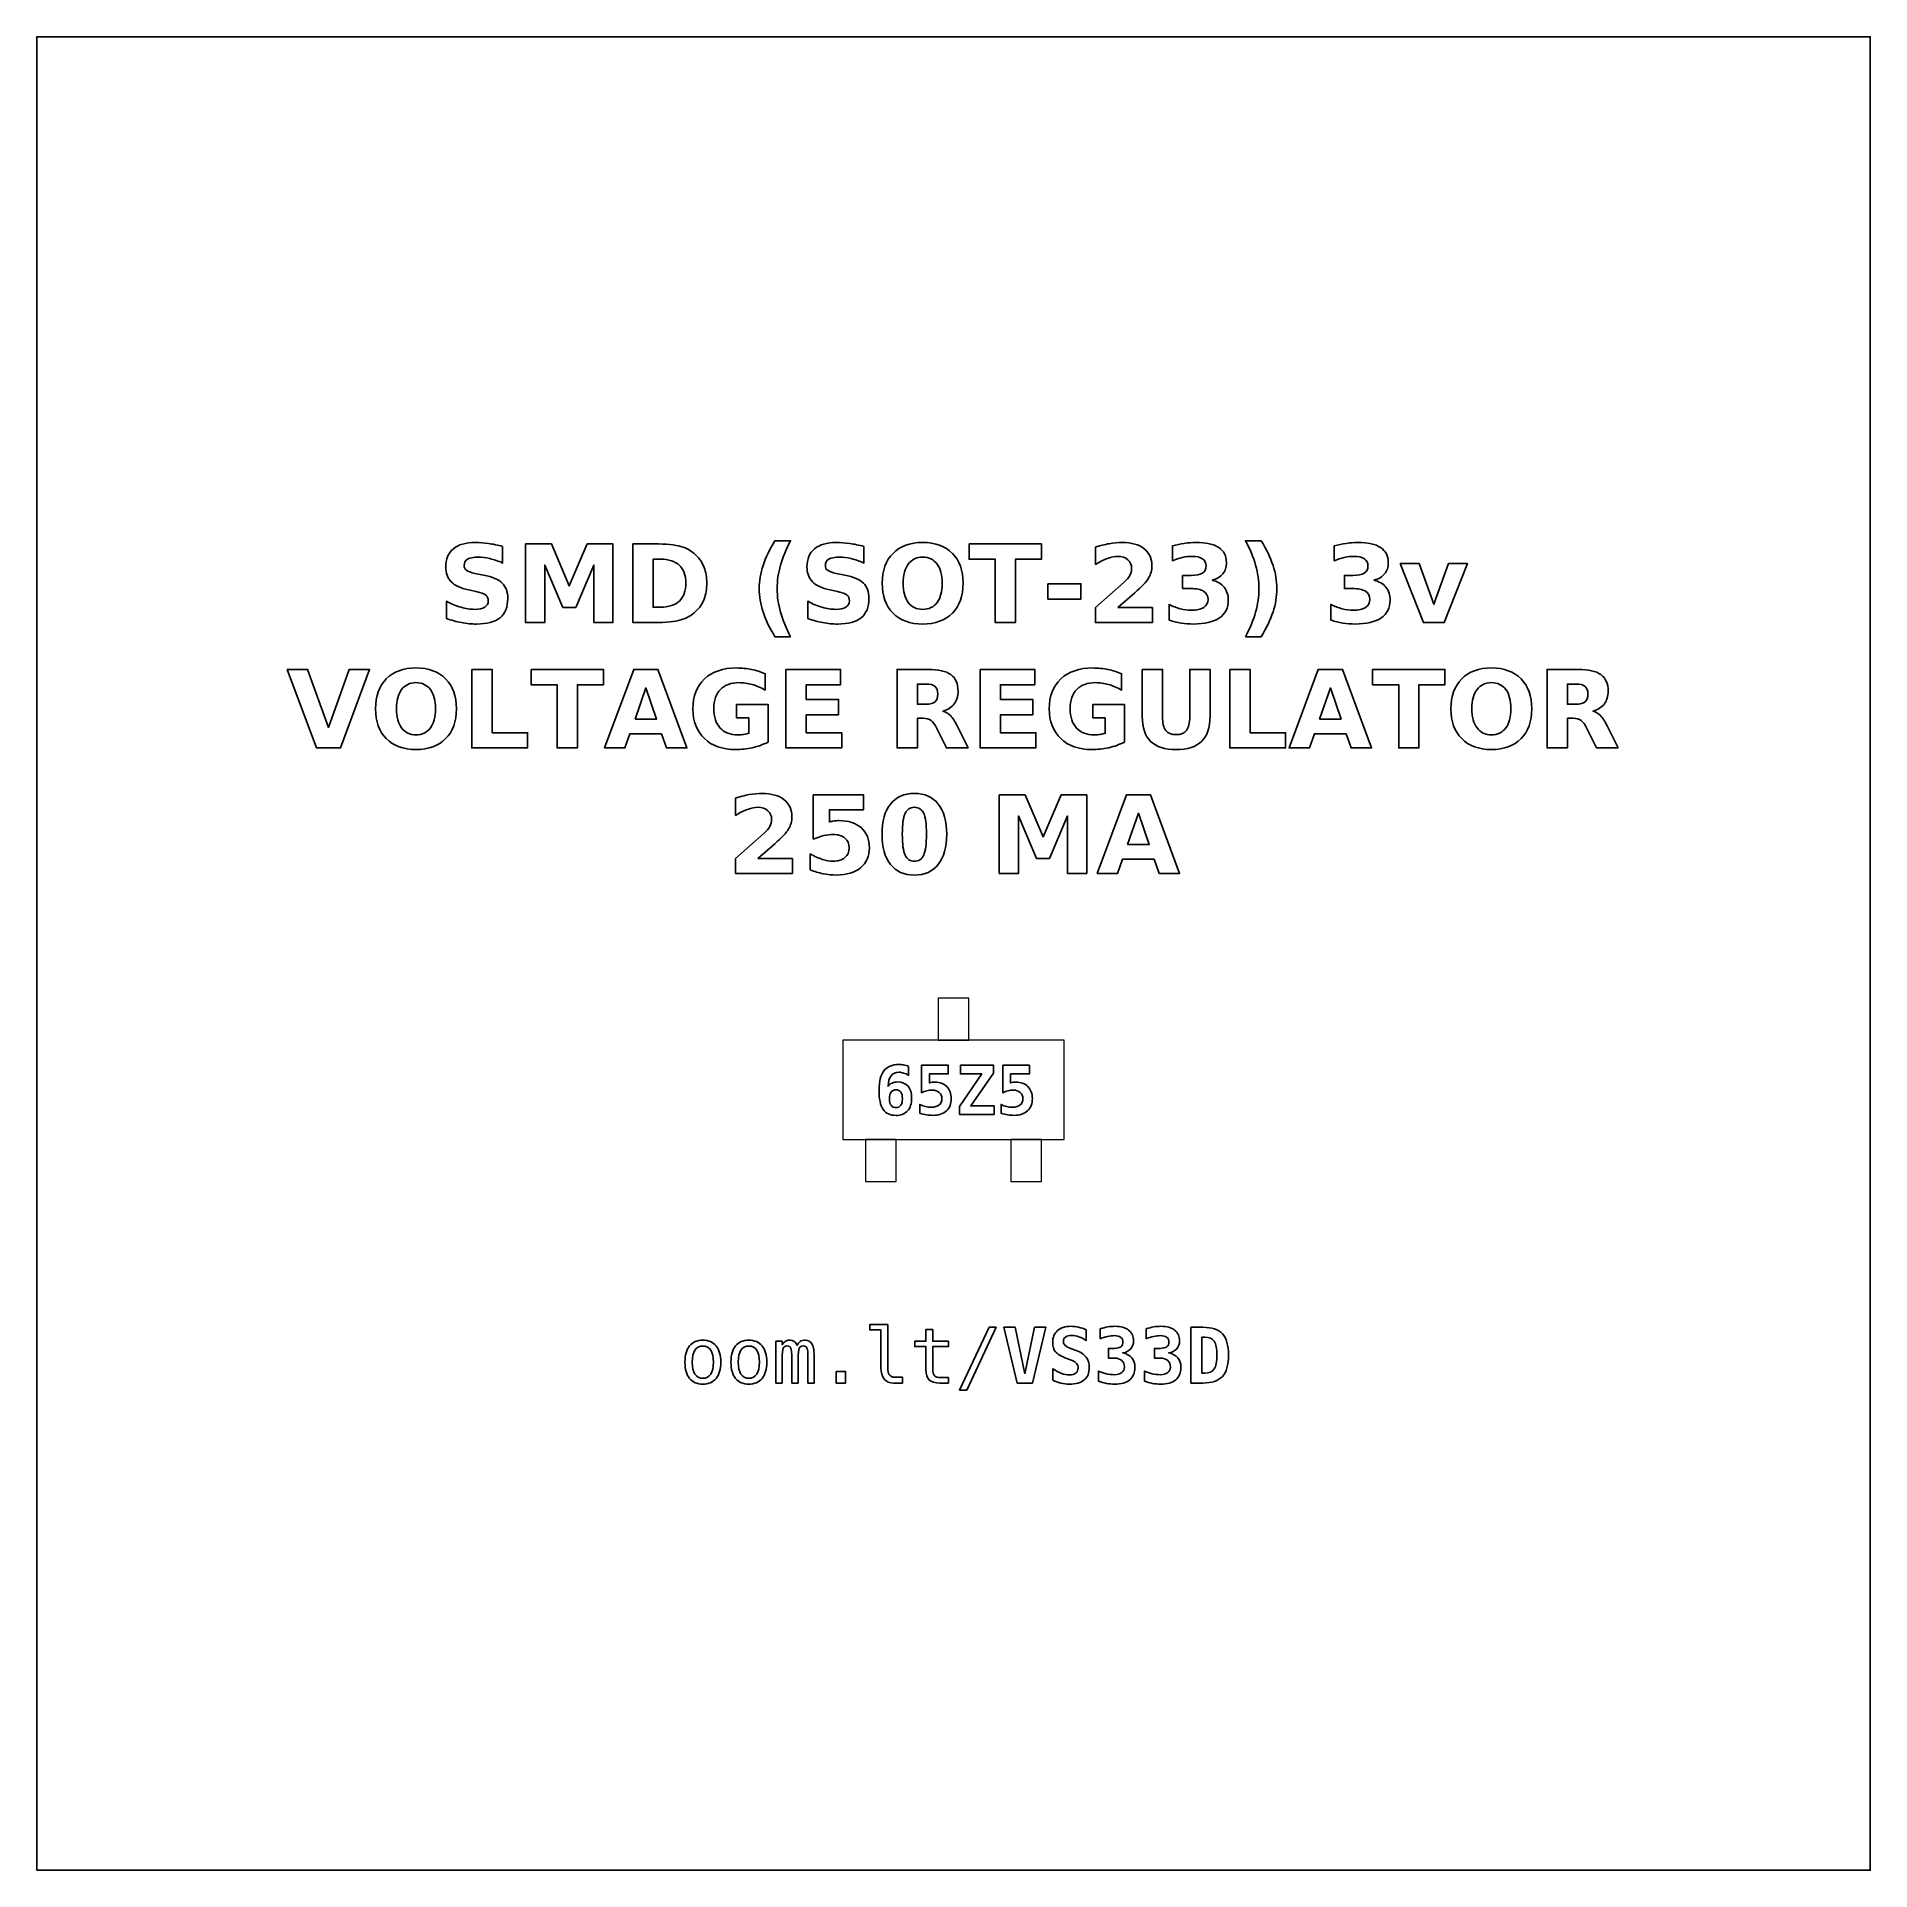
# Model space of a CAD drawing. Header units: centimetres. Extents: x -11.7 to -9.3, y -16.05 to -13.65.
import ezdxf

# ---------------------------------------------------------------- set-up
doc = ezdxf.new("R2010")
doc.units = ezdxf.units.CM
doc.header["$MEASUREMENT"] = 0
doc.layers.add('Layer 1', color=7, linetype='Continuous')

msp = doc.modelspace()

# ---------------------------------------------------------------- linework, layer by layer
at = {"layer": 'Layer 1', "color": 7}
msp.add_lwpolyline([(-11.7, -16.05), (-9.3, -16.05), (-9.3, -13.65), (-11.7, -13.65), (-11.7, -16.05)], close=True, dxfattribs=at)
at = {"layer": 'Layer 1', "color": 7, "lineweight": 9}
for points in [[(-10.52001, -14.96355), (-10.48001, -14.96355), (-10.48001, -14.90855), (-10.52001, -14.90855), (-10.52001, -14.96355)], [(-10.64501, -15.09355), (-10.35501, -15.09355), (-10.35501, -14.96355), (-10.64501, -14.96355), (-10.64501, -15.09355)], [(-10.61501, -15.14855), (-10.57501, -15.14855), (-10.57501, -15.09355), (-10.61501, -15.09355), (-10.61501, -15.14855)], [(-10.42501, -15.14855), (-10.38501, -15.14855), (-10.38501, -15.09355), (-10.42501, -15.09355), (-10.42501, -15.14855)]]:
    msp.add_lwpolyline(points, close=True, dxfattribs=at)
at = {"layer": 'Layer 1', "color": 250}
for points, knots in [([(-11.09014, -14.31715), (-11.09014, -14.31715), (-11.09014, -14.3389), (-11.09014, -14.3389), (-11.09014, -14.3389), (-11.09579, -14.33638), (-11.10131, -14.33448), (-11.10667, -14.33319), (-11.10667, -14.33319), (-11.11206, -14.33189), (-11.11714, -14.33126), (-11.12191, -14.33126), (-11.12191, -14.33126), (-11.12824, -14.33126), (-11.13294, -14.33213), (-11.13598, -14.33387), (-11.13598, -14.33387), (-11.13901, -14.33563), (-11.14052, -14.33834), (-11.14052, -14.34201), (-11.14052, -14.34201), (-11.14052, -14.34476), (-11.13951, -14.34692), (-11.13746, -14.34845), (-11.13746, -14.34845), (-11.13541, -14.34998), (-11.1317, -14.35132), (-11.12631, -14.35242), (-11.12631, -14.35242), (-11.12631, -14.35242), (-11.11502, -14.35468), (-11.11502, -14.35468), (-11.11502, -14.35468), (-11.10357, -14.35699), (-11.09546, -14.36047), (-11.09064, -14.36517), (-11.09064, -14.36517), (-11.08581, -14.36985), (-11.08339, -14.37651), (-11.08339, -14.38514), (-11.08339, -14.38514), (-11.08339, -14.3965), (-11.08675, -14.40494), (-11.09348, -14.41047), (-11.09348, -14.41047), (-11.10021, -14.41599), (-11.11048, -14.41877), (-11.12431, -14.41877), (-11.12431, -14.41877), (-11.13085, -14.41877), (-11.13739, -14.41816), (-11.14395, -14.41691), (-11.14395, -14.41691), (-11.15051, -14.41566), (-11.1571, -14.41383), (-11.16366, -14.41141), (-11.16366, -14.41141), (-11.16366, -14.41141), (-11.16366, -14.38902), (-11.16366, -14.38902), (-11.16366, -14.38902), (-11.1571, -14.3925), (-11.15075, -14.39513), (-11.14461, -14.3969), (-11.14461, -14.3969), (-11.13847, -14.39866), (-11.13257, -14.39955), (-11.12688, -14.39955), (-11.12688, -14.39955), (-11.12109, -14.39955), (-11.11665, -14.39859), (-11.11357, -14.39666), (-11.11357, -14.39666), (-11.11048, -14.39473), (-11.10896, -14.39198), (-11.10896, -14.38838), (-11.10896, -14.38838), (-11.10896, -14.38518), (-11.10999, -14.38269), (-11.11208, -14.38095), (-11.11208, -14.38095), (-11.11418, -14.37921), (-11.11834, -14.37764), (-11.1246, -14.37627), (-11.1246, -14.37627), (-11.1246, -14.37627), (-11.13487, -14.37399), (-11.13487, -14.37399), (-11.13487, -14.37399), (-11.14515, -14.37178), (-11.15268, -14.36828), (-11.15743, -14.36345), (-11.15743, -14.36345), (-11.16218, -14.35863), (-11.16455, -14.35212), (-11.16455, -14.34396), (-11.16455, -14.34396), (-11.16455, -14.3337), (-11.16124, -14.32582), (-11.15463, -14.32032), (-11.15463, -14.32032), (-11.14802, -14.31479), (-11.13852, -14.31204), (-11.1261, -14.31204), (-11.1261, -14.31204), (-11.12046, -14.31204), (-11.11465, -14.31247), (-11.10867, -14.31331), (-11.10867, -14.31331), (-11.1027, -14.31416), (-11.09652, -14.31543), (-11.09014, -14.31715)], [0, 0, 0, 0, 0.0357143, 0.0357143, 0.0357143, 0.0357143, 0.0714286, 0.0714286, 0.0714286, 0.0714286, 0.1071429, 0.1071429, 0.1071429, 0.1071429, 0.1428571, 0.1428571, 0.1428571, 0.1428571, 0.1785714, 0.1785714, 0.1785714, 0.1785714, 0.2142857, 0.2142857, 0.2142857, 0.2142857, 0.25, 0.25, 0.25, 0.25, 0.2857143, 0.2857143, 0.2857143, 0.2857143, 0.3214286, 0.3214286, 0.3214286, 0.3214286, 0.3571429, 0.3571429, 0.3571429, 0.3571429, 0.3928571, 0.3928571, 0.3928571, 0.3928571, 0.4285714, 0.4285714, 0.4285714, 0.4285714, 0.4642857, 0.4642857, 0.4642857, 0.4642857, 0.5, 0.5, 0.5, 0.5, 0.5357143, 0.5357143, 0.5357143, 0.5357143, 0.5714286, 0.5714286, 0.5714286, 0.5714286, 0.6071429, 0.6071429, 0.6071429, 0.6071429, 0.6428571, 0.6428571, 0.6428571, 0.6428571, 0.6785714, 0.6785714, 0.6785714, 0.6785714, 0.7142857, 0.7142857, 0.7142857, 0.7142857, 0.75, 0.75, 0.75, 0.75, 0.7857143, 0.7857143, 0.7857143, 0.7857143, 0.8214286, 0.8214286, 0.8214286, 0.8214286, 0.8571429, 0.8571429, 0.8571429, 0.8571429, 0.8928571, 0.8928571, 0.8928571, 0.8928571, 0.9285714, 0.9285714, 0.9285714, 0.9285714, 0.9642857, 0.9642857, 0.9642857, 0.9642857, 1, 1, 1, 1]), ([(-11.06011, -14.3139), (-11.06011, -14.3139), (-11.02636, -14.3139), (-11.02636, -14.3139), (-11.02636, -14.3139), (-11.02636, -14.3139), (-11.00291, -14.36896), (-11.00291, -14.36896), (-11.00291, -14.36896), (-11.00291, -14.36896), (-10.97935, -14.3139), (-10.97935, -14.3139), (-10.97935, -14.3139), (-10.97935, -14.3139), (-10.94567, -14.3139), (-10.94567, -14.3139), (-10.94567, -14.3139), (-10.94567, -14.3139), (-10.94567, -14.41677), (-10.94567, -14.41677), (-10.94567, -14.41677), (-10.94567, -14.41677), (-10.97074, -14.41677), (-10.97074, -14.41677), (-10.97074, -14.41677), (-10.97074, -14.41677), (-10.97074, -14.34153), (-10.97074, -14.34153), (-10.97074, -14.34153), (-10.97074, -14.34153), (-10.99445, -14.39699), (-10.99445, -14.39699), (-10.99445, -14.39699), (-10.99445, -14.39699), (-11.01126, -14.39699), (-11.01126, -14.39699), (-11.01126, -14.39699), (-11.01126, -14.39699), (-11.03497, -14.34153), (-11.03497, -14.34153), (-11.03497, -14.34153), (-11.03497, -14.34153), (-11.03497, -14.41677), (-11.03497, -14.41677), (-11.03497, -14.41677), (-11.03497, -14.41677), (-11.06011, -14.41677), (-11.06011, -14.41677), (-11.06011, -14.41677), (-11.06011, -14.41677), (-11.06011, -14.3139), (-11.06011, -14.3139)], [0, 0, 0, 0, 0.0769231, 0.0769231, 0.0769231, 0.0769231, 0.1538462, 0.1538462, 0.1538462, 0.1538462, 0.2307692, 0.2307692, 0.2307692, 0.2307692, 0.3076923, 0.3076923, 0.3076923, 0.3076923, 0.3846154, 0.3846154, 0.3846154, 0.3846154, 0.4615385, 0.4615385, 0.4615385, 0.4615385, 0.5384615, 0.5384615, 0.5384615, 0.5384615, 0.6153846, 0.6153846, 0.6153846, 0.6153846, 0.6923077, 0.6923077, 0.6923077, 0.6923077, 0.7692308, 0.7692308, 0.7692308, 0.7692308, 0.8461538, 0.8461538, 0.8461538, 0.8461538, 0.9230769, 0.9230769, 0.9230769, 0.9230769, 1, 1, 1, 1]), ([(-10.91968, -14.3139), (-10.91968, -14.3139), (-10.89169, -14.3139), (-10.89169, -14.3139), (-10.89169, -14.3139), (-10.87608, -14.3139), (-10.86446, -14.31501), (-10.85682, -14.31724), (-10.85682, -14.31724), (-10.84917, -14.31947), (-10.84261, -14.32324), (-10.83713, -14.32858), (-10.83713, -14.32858), (-10.83231, -14.33321), (-10.82874, -14.33857), (-10.82638, -14.34464), (-10.82638, -14.34464), (-10.82406, -14.35068), (-10.82288, -14.35755), (-10.82288, -14.36524), (-10.82288, -14.36524), (-10.82288, -14.373), (-10.82406, -14.37992), (-10.82638, -14.38601), (-10.82638, -14.38601), (-10.82874, -14.3921), (-10.83231, -14.39746), (-10.83713, -14.40209), (-10.83713, -14.40209), (-10.84266, -14.40743), (-10.84927, -14.4112), (-10.85698, -14.41343), (-10.85698, -14.41343), (-10.8647, -14.41566), (-10.87627, -14.41677), (-10.89169, -14.41677), (-10.89169, -14.41677), (-10.89169, -14.41677), (-10.91968, -14.41677), (-10.91968, -14.41677), (-10.91968, -14.41677), (-10.91968, -14.41677), (-10.91968, -14.3139), (-10.91968, -14.3139)], [0, 0, 0, 0, 0.0909091, 0.0909091, 0.0909091, 0.0909091, 0.1818182, 0.1818182, 0.1818182, 0.1818182, 0.2727273, 0.2727273, 0.2727273, 0.2727273, 0.3636364, 0.3636364, 0.3636364, 0.3636364, 0.4545455, 0.4545455, 0.4545455, 0.4545455, 0.5454545, 0.5454545, 0.5454545, 0.5454545, 0.6363636, 0.6363636, 0.6363636, 0.6363636, 0.7272727, 0.7272727, 0.7272727, 0.7272727, 0.8181818, 0.8181818, 0.8181818, 0.8181818, 0.9090909, 0.9090909, 0.9090909, 0.9090909, 1, 1, 1, 1]), ([(-10.71319, -14.43537), (-10.71319, -14.43537), (-10.73365, -14.43537), (-10.73365, -14.43537), (-10.73365, -14.43537), (-10.74068, -14.42404), (-10.74588, -14.41324), (-10.74922, -14.40301), (-10.74922, -14.40301), (-10.75258, -14.3928), (-10.75425, -14.38267), (-10.75425, -14.3726), (-10.75425, -14.3726), (-10.75425, -14.36254), (-10.75256, -14.35235), (-10.7492, -14.34205), (-10.7492, -14.34205), (-10.74581, -14.33173), (-10.74064, -14.32096), (-10.73365, -14.30969), (-10.73365, -14.30969), (-10.73365, -14.30969), (-10.71319, -14.30969), (-10.71319, -14.30969), (-10.71319, -14.30969), (-10.71907, -14.32058), (-10.72347, -14.33123), (-10.72641, -14.34163), (-10.72641, -14.34163), (-10.72935, -14.35202), (-10.73083, -14.3623), (-10.73083, -14.37246), (-10.73083, -14.37246), (-10.73083, -14.38262), (-10.72937, -14.3929), (-10.72646, -14.40334), (-10.72646, -14.40334), (-10.72354, -14.41376), (-10.71912, -14.42444), (-10.71319, -14.43537)], [0, 0, 0, 0, 0.1, 0.1, 0.1, 0.1, 0.2, 0.2, 0.2, 0.2, 0.3, 0.3, 0.3, 0.3, 0.4, 0.4, 0.4, 0.4, 0.5, 0.5, 0.5, 0.5, 0.6, 0.6, 0.6, 0.6, 0.7, 0.7, 0.7, 0.7, 0.8, 0.8, 0.8, 0.8, 0.9, 0.9, 0.9, 0.9, 1, 1, 1, 1]), ([(-10.61735, -14.31715), (-10.61735, -14.31715), (-10.61735, -14.3389), (-10.61735, -14.3389), (-10.61735, -14.3389), (-10.623, -14.33638), (-10.62852, -14.33448), (-10.63388, -14.33319), (-10.63388, -14.33319), (-10.63927, -14.33189), (-10.64435, -14.33126), (-10.64912, -14.33126), (-10.64912, -14.33126), (-10.65545, -14.33126), (-10.66015, -14.33213), (-10.66319, -14.33387), (-10.66319, -14.33387), (-10.66622, -14.33563), (-10.66773, -14.33834), (-10.66773, -14.34201), (-10.66773, -14.34201), (-10.66773, -14.34476), (-10.66672, -14.34692), (-10.66467, -14.34845), (-10.66467, -14.34845), (-10.66262, -14.34998), (-10.65891, -14.35132), (-10.65352, -14.35242), (-10.65352, -14.35242), (-10.65352, -14.35242), (-10.64223, -14.35468), (-10.64223, -14.35468), (-10.64223, -14.35468), (-10.63078, -14.35699), (-10.62267, -14.36047), (-10.61785, -14.36517), (-10.61785, -14.36517), (-10.61302, -14.36985), (-10.6106, -14.37651), (-10.6106, -14.38514), (-10.6106, -14.38514), (-10.6106, -14.3965), (-10.61396, -14.40494), (-10.62069, -14.41047), (-10.62069, -14.41047), (-10.62742, -14.41599), (-10.63769, -14.41877), (-10.65152, -14.41877), (-10.65152, -14.41877), (-10.65806, -14.41877), (-10.6646, -14.41816), (-10.67116, -14.41691), (-10.67116, -14.41691), (-10.67772, -14.41566), (-10.68431, -14.41383), (-10.69087, -14.41141), (-10.69087, -14.41141), (-10.69087, -14.41141), (-10.69087, -14.38902), (-10.69087, -14.38902), (-10.69087, -14.38902), (-10.68431, -14.3925), (-10.67796, -14.39513), (-10.67182, -14.3969), (-10.67182, -14.3969), (-10.66568, -14.39866), (-10.65978, -14.39955), (-10.65409, -14.39955), (-10.65409, -14.39955), (-10.6483, -14.39955), (-10.64386, -14.39859), (-10.64078, -14.39666), (-10.64078, -14.39666), (-10.63769, -14.39473), (-10.63617, -14.39198), (-10.63617, -14.38838), (-10.63617, -14.38838), (-10.63617, -14.38518), (-10.6372, -14.38269), (-10.63929, -14.38095), (-10.63929, -14.38095), (-10.64139, -14.37921), (-10.64555, -14.37764), (-10.65181, -14.37627), (-10.65181, -14.37627), (-10.65181, -14.37627), (-10.66208, -14.37399), (-10.66208, -14.37399), (-10.66208, -14.37399), (-10.67236, -14.37178), (-10.67989, -14.36828), (-10.68464, -14.36345), (-10.68464, -14.36345), (-10.68939, -14.35863), (-10.69176, -14.35212), (-10.69176, -14.34396), (-10.69176, -14.34396), (-10.69176, -14.3337), (-10.68845, -14.32582), (-10.68184, -14.32032), (-10.68184, -14.32032), (-10.67523, -14.31479), (-10.66573, -14.31204), (-10.65331, -14.31204), (-10.65331, -14.31204), (-10.64767, -14.31204), (-10.64186, -14.31247), (-10.63588, -14.31331), (-10.63588, -14.31331), (-10.62991, -14.31416), (-10.62373, -14.31543), (-10.61735, -14.31715)], [0, 0, 0, 0, 0.0357143, 0.0357143, 0.0357143, 0.0357143, 0.0714286, 0.0714286, 0.0714286, 0.0714286, 0.1071429, 0.1071429, 0.1071429, 0.1071429, 0.1428571, 0.1428571, 0.1428571, 0.1428571, 0.1785714, 0.1785714, 0.1785714, 0.1785714, 0.2142857, 0.2142857, 0.2142857, 0.2142857, 0.25, 0.25, 0.25, 0.25, 0.2857143, 0.2857143, 0.2857143, 0.2857143, 0.3214286, 0.3214286, 0.3214286, 0.3214286, 0.3571429, 0.3571429, 0.3571429, 0.3571429, 0.3928571, 0.3928571, 0.3928571, 0.3928571, 0.4285714, 0.4285714, 0.4285714, 0.4285714, 0.4642857, 0.4642857, 0.4642857, 0.4642857, 0.5, 0.5, 0.5, 0.5, 0.5357143, 0.5357143, 0.5357143, 0.5357143, 0.5714286, 0.5714286, 0.5714286, 0.5714286, 0.6071429, 0.6071429, 0.6071429, 0.6071429, 0.6428571, 0.6428571, 0.6428571, 0.6428571, 0.6785714, 0.6785714, 0.6785714, 0.6785714, 0.7142857, 0.7142857, 0.7142857, 0.7142857, 0.75, 0.75, 0.75, 0.75, 0.7857143, 0.7857143, 0.7857143, 0.7857143, 0.8214286, 0.8214286, 0.8214286, 0.8214286, 0.8571429, 0.8571429, 0.8571429, 0.8571429, 0.8928571, 0.8928571, 0.8928571, 0.8928571, 0.9285714, 0.9285714, 0.9285714, 0.9285714, 0.9642857, 0.9642857, 0.9642857, 0.9642857, 1, 1, 1, 1]), ([(-10.54033, -14.31204), (-10.5238, -14.31204), (-10.51084, -14.31677), (-10.50148, -14.32625), (-10.50148, -14.32625), (-10.4921, -14.3357), (-10.48742, -14.34875), (-10.48742, -14.36543), (-10.48742, -14.36543), (-10.48742, -14.38206), (-10.4921, -14.39511), (-10.50148, -14.40456), (-10.50148, -14.40456), (-10.51084, -14.41404), (-10.5238, -14.41877), (-10.54033, -14.41877), (-10.54033, -14.41877), (-10.55682, -14.41877), (-10.56975, -14.41404), (-10.57916, -14.40456), (-10.57916, -14.40456), (-10.58854, -14.39511), (-10.59325, -14.38206), (-10.59325, -14.36543), (-10.59325, -14.36543), (-10.59325, -14.34875), (-10.58854, -14.3357), (-10.57916, -14.32625), (-10.57916, -14.32625), (-10.56975, -14.31677), (-10.55682, -14.31204), (-10.54033, -14.31204)], [0, 0, 0, 0, 0.125, 0.125, 0.125, 0.125, 0.25, 0.25, 0.25, 0.25, 0.375, 0.375, 0.375, 0.375, 0.5, 0.5, 0.5, 0.5, 0.625, 0.625, 0.625, 0.625, 0.75, 0.75, 0.75, 0.75, 0.875, 0.875, 0.875, 0.875, 1, 1, 1, 1]), ([(-10.47963, -14.3139), (-10.47963, -14.3139), (-10.38483, -14.3139), (-10.38483, -14.3139), (-10.38483, -14.3139), (-10.38483, -14.3139), (-10.38483, -14.33396), (-10.38483, -14.33396), (-10.38483, -14.33396), (-10.38483, -14.33396), (-10.41893, -14.33396), (-10.41893, -14.33396), (-10.41893, -14.33396), (-10.41893, -14.33396), (-10.41893, -14.41677), (-10.41893, -14.41677), (-10.41893, -14.41677), (-10.41893, -14.41677), (-10.44546, -14.41677), (-10.44546, -14.41677), (-10.44546, -14.41677), (-10.44546, -14.41677), (-10.44546, -14.33396), (-10.44546, -14.33396), (-10.44546, -14.33396), (-10.44546, -14.33396), (-10.47963, -14.33396), (-10.47963, -14.33396), (-10.47963, -14.33396), (-10.47963, -14.33396), (-10.47963, -14.3139), (-10.47963, -14.3139)], [0, 0, 0, 0, 0.125, 0.125, 0.125, 0.125, 0.25, 0.25, 0.25, 0.25, 0.375, 0.375, 0.375, 0.375, 0.5, 0.5, 0.5, 0.5, 0.625, 0.625, 0.625, 0.625, 0.75, 0.75, 0.75, 0.75, 0.875, 0.875, 0.875, 0.875, 1, 1, 1, 1]), ([(-10.28483, -14.39727), (-10.28483, -14.39727), (-10.23955, -14.39727), (-10.23955, -14.39727), (-10.23955, -14.39727), (-10.23955, -14.39727), (-10.23955, -14.41677), (-10.23955, -14.41677), (-10.23955, -14.41677), (-10.23955, -14.41677), (-10.31432, -14.41677), (-10.31432, -14.41677), (-10.31432, -14.41677), (-10.31432, -14.41677), (-10.31432, -14.39727), (-10.31432, -14.39727), (-10.31432, -14.39727), (-10.31432, -14.39727), (-10.27676, -14.36414), (-10.27676, -14.36414), (-10.27676, -14.36414), (-10.2734, -14.3611), (-10.27093, -14.35814), (-10.26933, -14.35525), (-10.26933, -14.35525), (-10.26771, -14.35235), (-10.26691, -14.34934), (-10.26691, -14.34621), (-10.26691, -14.34621), (-10.26691, -14.34139), (-10.26853, -14.33751), (-10.27177, -14.33457), (-10.27177, -14.33457), (-10.275, -14.33163), (-10.2793, -14.33018), (-10.28469, -14.33018), (-10.28469, -14.33018), (-10.28882, -14.33018), (-10.29334, -14.33107), (-10.29826, -14.33283), (-10.29826, -14.33283), (-10.30317, -14.3346), (-10.30844, -14.33723), (-10.31404, -14.34071), (-10.31404, -14.34071), (-10.31404, -14.34071), (-10.31404, -14.31811), (-10.31404, -14.31811), (-10.31404, -14.31811), (-10.30806, -14.31614), (-10.30216, -14.31463), (-10.29633, -14.3136), (-10.29633, -14.3136), (-10.29049, -14.31256), (-10.28478, -14.31204), (-10.27916, -14.31204), (-10.27916, -14.31204), (-10.26686, -14.31204), (-10.25729, -14.31475), (-10.25047, -14.32018), (-10.25047, -14.32018), (-10.24365, -14.32559), (-10.24024, -14.33314), (-10.24024, -14.34285), (-10.24024, -14.34285), (-10.24024, -14.34845), (-10.24169, -14.35367), (-10.24459, -14.35852), (-10.24459, -14.35852), (-10.24748, -14.36336), (-10.25357, -14.36985), (-10.26284, -14.37799), (-10.26284, -14.37799), (-10.26284, -14.37799), (-10.28483, -14.39727), (-10.28483, -14.39727)], [0, 0, 0, 0, 0.0526316, 0.0526316, 0.0526316, 0.0526316, 0.1052632, 0.1052632, 0.1052632, 0.1052632, 0.1578947, 0.1578947, 0.1578947, 0.1578947, 0.2105263, 0.2105263, 0.2105263, 0.2105263, 0.2631579, 0.2631579, 0.2631579, 0.2631579, 0.3157895, 0.3157895, 0.3157895, 0.3157895, 0.3684211, 0.3684211, 0.3684211, 0.3684211, 0.4210526, 0.4210526, 0.4210526, 0.4210526, 0.4736842, 0.4736842, 0.4736842, 0.4736842, 0.5263158, 0.5263158, 0.5263158, 0.5263158, 0.5789474, 0.5789474, 0.5789474, 0.5789474, 0.6315789, 0.6315789, 0.6315789, 0.6315789, 0.6842105, 0.6842105, 0.6842105, 0.6842105, 0.7368421, 0.7368421, 0.7368421, 0.7368421, 0.7894737, 0.7894737, 0.7894737, 0.7894737, 0.8421053, 0.8421053, 0.8421053, 0.8421053, 0.8947368, 0.8947368, 0.8947368, 0.8947368, 0.9473684, 0.9473684, 0.9473684, 0.9473684, 1, 1, 1, 1]), ([(-10.16157, -14.36129), (-10.15465, -14.36308), (-10.14936, -14.36621), (-10.14576, -14.37063), (-10.14576, -14.37063), (-10.14216, -14.37507), (-10.14035, -14.38069), (-10.14035, -14.38754), (-10.14035, -14.38754), (-10.14035, -14.39774), (-10.14426, -14.4055), (-10.15206, -14.41082), (-10.15206, -14.41082), (-10.15987, -14.41611), (-10.17126, -14.41877), (-10.18624, -14.41877), (-10.18624, -14.41877), (-10.19153, -14.41877), (-10.19682, -14.41835), (-10.20214, -14.4175), (-10.20214, -14.4175), (-10.20743, -14.41665), (-10.21267, -14.41536), (-10.21787, -14.41367), (-10.21787, -14.41367), (-10.21787, -14.41367), (-10.21787, -14.3932), (-10.21787, -14.3932), (-10.21787, -14.3932), (-10.21291, -14.39567), (-10.20799, -14.39756), (-10.2031, -14.39883), (-10.2031, -14.39883), (-10.19821, -14.40007), (-10.19339, -14.40071), (-10.18866, -14.40071), (-10.18866, -14.40071), (-10.18163, -14.40071), (-10.17624, -14.39948), (-10.1725, -14.39706), (-10.1725, -14.39706), (-10.16876, -14.39462), (-10.16688, -14.39114), (-10.16688, -14.38657), (-10.16688, -14.38657), (-10.16688, -14.38189), (-10.16881, -14.37834), (-10.17264, -14.37594), (-10.17264, -14.37594), (-10.17648, -14.37352), (-10.18214, -14.37232), (-10.18962, -14.37232), (-10.18962, -14.37232), (-10.18962, -14.37232), (-10.20023, -14.37232), (-10.20023, -14.37232), (-10.20023, -14.37232), (-10.20023, -14.37232), (-10.20023, -14.35522), (-10.20023, -14.35522), (-10.20023, -14.35522), (-10.20023, -14.35522), (-10.18908, -14.35522), (-10.18908, -14.35522), (-10.18908, -14.35522), (-10.1824, -14.35522), (-10.17746, -14.35419), (-10.1742, -14.35209), (-10.1742, -14.35209), (-10.17093, -14.35), (-10.1693, -14.34683), (-10.1693, -14.34257), (-10.1693, -14.34257), (-10.1693, -14.33862), (-10.17088, -14.33556), (-10.17405, -14.33342), (-10.17405, -14.33342), (-10.17723, -14.33126), (-10.1817, -14.33018), (-10.18748, -14.33018), (-10.18748, -14.33018), (-10.19176, -14.33018), (-10.19607, -14.33065), (-10.20044, -14.33161), (-10.20044, -14.33161), (-10.20479, -14.33257), (-10.20912, -14.33401), (-10.21345, -14.33589), (-10.21345, -14.33589), (-10.21345, -14.33589), (-10.21345, -14.31646), (-10.21345, -14.31646), (-10.21345, -14.31646), (-10.2082, -14.31498), (-10.20303, -14.31388), (-10.19788, -14.31315), (-10.19788, -14.31315), (-10.19273, -14.31242), (-10.1877, -14.31204), (-10.18273, -14.31204), (-10.18273, -14.31204), (-10.16937, -14.31204), (-10.15936, -14.31423), (-10.15272, -14.31863), (-10.15272, -14.31863), (-10.14609, -14.323), (-10.14278, -14.32961), (-10.14278, -14.33843), (-10.14278, -14.33843), (-10.14278, -14.34443), (-10.14435, -14.34937), (-10.14753, -14.3532), (-10.14753, -14.3532), (-10.1507, -14.35703), (-10.15538, -14.35974), (-10.16157, -14.36129)], [0, 0, 0, 0, 0.0344828, 0.0344828, 0.0344828, 0.0344828, 0.0689655, 0.0689655, 0.0689655, 0.0689655, 0.1034483, 0.1034483, 0.1034483, 0.1034483, 0.137931, 0.137931, 0.137931, 0.137931, 0.1724138, 0.1724138, 0.1724138, 0.1724138, 0.2068966, 0.2068966, 0.2068966, 0.2068966, 0.2413793, 0.2413793, 0.2413793, 0.2413793, 0.2758621, 0.2758621, 0.2758621, 0.2758621, 0.3103448, 0.3103448, 0.3103448, 0.3103448, 0.3448276, 0.3448276, 0.3448276, 0.3448276, 0.3793103, 0.3793103, 0.3793103, 0.3793103, 0.4137931, 0.4137931, 0.4137931, 0.4137931, 0.4482759, 0.4482759, 0.4482759, 0.4482759, 0.4827586, 0.4827586, 0.4827586, 0.4827586, 0.5172414, 0.5172414, 0.5172414, 0.5172414, 0.5517241, 0.5517241, 0.5517241, 0.5517241, 0.5862069, 0.5862069, 0.5862069, 0.5862069, 0.6206897, 0.6206897, 0.6206897, 0.6206897, 0.6551724, 0.6551724, 0.6551724, 0.6551724, 0.6896552, 0.6896552, 0.6896552, 0.6896552, 0.7241379, 0.7241379, 0.7241379, 0.7241379, 0.7586207, 0.7586207, 0.7586207, 0.7586207, 0.7931034, 0.7931034, 0.7931034, 0.7931034, 0.8275862, 0.8275862, 0.8275862, 0.8275862, 0.862069, 0.862069, 0.862069, 0.862069, 0.8965517, 0.8965517, 0.8965517, 0.8965517, 0.9310345, 0.9310345, 0.9310345, 0.9310345, 0.9655172, 0.9655172, 0.9655172, 0.9655172, 1, 1, 1, 1]), ([(-10.11782, -14.43537), (-10.11194, -14.42444), (-10.10752, -14.41376), (-10.10458, -14.40334), (-10.10458, -14.40334), (-10.10164, -14.3929), (-10.10018, -14.38262), (-10.10018, -14.37246), (-10.10018, -14.37246), (-10.10018, -14.3623), (-10.10164, -14.35202), (-10.10458, -14.34163), (-10.10458, -14.34163), (-10.10752, -14.33123), (-10.11194, -14.32058), (-10.11782, -14.30969), (-10.11782, -14.30969), (-10.11782, -14.30969), (-10.09736, -14.30969), (-10.09736, -14.30969), (-10.09736, -14.30969), (-10.09038, -14.32096), (-10.0852, -14.33173), (-10.08181, -14.34205), (-10.08181, -14.34205), (-10.07845, -14.35235), (-10.07676, -14.36254), (-10.07676, -14.3726), (-10.07676, -14.3726), (-10.07676, -14.38267), (-10.07843, -14.3928), (-10.08179, -14.40301), (-10.08179, -14.40301), (-10.08513, -14.41324), (-10.09033, -14.42404), (-10.09736, -14.43537), (-10.09736, -14.43537), (-10.09736, -14.43537), (-10.11782, -14.43537), (-10.11782, -14.43537)], [0, 0, 0, 0, 0.1, 0.1, 0.1, 0.1, 0.2, 0.2, 0.2, 0.2, 0.3, 0.3, 0.3, 0.3, 0.4, 0.4, 0.4, 0.4, 0.5, 0.5, 0.5, 0.5, 0.6, 0.6, 0.6, 0.6, 0.7, 0.7, 0.7, 0.7, 0.8, 0.8, 0.8, 0.8, 0.9, 0.9, 0.9, 0.9, 1, 1, 1, 1]), ([(-9.94976, -14.36129), (-9.94284, -14.36308), (-9.93755, -14.36621), (-9.93395, -14.37063), (-9.93395, -14.37063), (-9.93035, -14.37507), (-9.92854, -14.38069), (-9.92854, -14.38754), (-9.92854, -14.38754), (-9.92854, -14.39774), (-9.93245, -14.4055), (-9.94025, -14.41082), (-9.94025, -14.41082), (-9.94806, -14.41611), (-9.95945, -14.41877), (-9.97443, -14.41877), (-9.97443, -14.41877), (-9.97972, -14.41877), (-9.98501, -14.41835), (-9.99033, -14.4175), (-9.99033, -14.4175), (-9.99562, -14.41665), (-10.00086, -14.41536), (-10.00606, -14.41367), (-10.00606, -14.41367), (-10.00606, -14.41367), (-10.00606, -14.3932), (-10.00606, -14.3932), (-10.00606, -14.3932), (-10.0011, -14.39567), (-9.99618, -14.39756), (-9.99129, -14.39883), (-9.99129, -14.39883), (-9.9864, -14.40007), (-9.98158, -14.40071), (-9.97685, -14.40071), (-9.97685, -14.40071), (-9.96982, -14.40071), (-9.96443, -14.39948), (-9.96069, -14.39706), (-9.96069, -14.39706), (-9.95695, -14.39462), (-9.95507, -14.39114), (-9.95507, -14.38657), (-9.95507, -14.38657), (-9.95507, -14.38189), (-9.957, -14.37834), (-9.96083, -14.37594), (-9.96083, -14.37594), (-9.96467, -14.37352), (-9.97033, -14.37232), (-9.97781, -14.37232), (-9.97781, -14.37232), (-9.97781, -14.37232), (-9.98842, -14.37232), (-9.98842, -14.37232), (-9.98842, -14.37232), (-9.98842, -14.37232), (-9.98842, -14.35522), (-9.98842, -14.35522), (-9.98842, -14.35522), (-9.98842, -14.35522), (-9.97727, -14.35522), (-9.97727, -14.35522), (-9.97727, -14.35522), (-9.97059, -14.35522), (-9.96565, -14.35419), (-9.96239, -14.35209), (-9.96239, -14.35209), (-9.95912, -14.35), (-9.95749, -14.34683), (-9.95749, -14.34257), (-9.95749, -14.34257), (-9.95749, -14.33862), (-9.95907, -14.33556), (-9.96224, -14.33342), (-9.96224, -14.33342), (-9.96542, -14.33126), (-9.96989, -14.33018), (-9.97567, -14.33018), (-9.97567, -14.33018), (-9.97995, -14.33018), (-9.98426, -14.33065), (-9.98863, -14.33161), (-9.98863, -14.33161), (-9.99298, -14.33257), (-9.99731, -14.33401), (-10.00164, -14.33589), (-10.00164, -14.33589), (-10.00164, -14.33589), (-10.00164, -14.31646), (-10.00164, -14.31646), (-10.00164, -14.31646), (-9.99639, -14.31498), (-9.99122, -14.31388), (-9.98607, -14.31315), (-9.98607, -14.31315), (-9.98092, -14.31242), (-9.97589, -14.31204), (-9.97092, -14.31204), (-9.97092, -14.31204), (-9.95756, -14.31204), (-9.94755, -14.31423), (-9.94091, -14.31863), (-9.94091, -14.31863), (-9.93428, -14.323), (-9.93097, -14.32961), (-9.93097, -14.33843), (-9.93097, -14.33843), (-9.93097, -14.34443), (-9.93254, -14.34937), (-9.93572, -14.3532), (-9.93572, -14.3532), (-9.93889, -14.35703), (-9.94357, -14.35974), (-9.94976, -14.36129)], [0, 0, 0, 0, 0.0344828, 0.0344828, 0.0344828, 0.0344828, 0.0689655, 0.0689655, 0.0689655, 0.0689655, 0.1034483, 0.1034483, 0.1034483, 0.1034483, 0.137931, 0.137931, 0.137931, 0.137931, 0.1724138, 0.1724138, 0.1724138, 0.1724138, 0.2068966, 0.2068966, 0.2068966, 0.2068966, 0.2413793, 0.2413793, 0.2413793, 0.2413793, 0.2758621, 0.2758621, 0.2758621, 0.2758621, 0.3103448, 0.3103448, 0.3103448, 0.3103448, 0.3448276, 0.3448276, 0.3448276, 0.3448276, 0.3793103, 0.3793103, 0.3793103, 0.3793103, 0.4137931, 0.4137931, 0.4137931, 0.4137931, 0.4482759, 0.4482759, 0.4482759, 0.4482759, 0.4827586, 0.4827586, 0.4827586, 0.4827586, 0.5172414, 0.5172414, 0.5172414, 0.5172414, 0.5517241, 0.5517241, 0.5517241, 0.5517241, 0.5862069, 0.5862069, 0.5862069, 0.5862069, 0.6206897, 0.6206897, 0.6206897, 0.6206897, 0.6551724, 0.6551724, 0.6551724, 0.6551724, 0.6896552, 0.6896552, 0.6896552, 0.6896552, 0.7241379, 0.7241379, 0.7241379, 0.7241379, 0.7586207, 0.7586207, 0.7586207, 0.7586207, 0.7931034, 0.7931034, 0.7931034, 0.7931034, 0.8275862, 0.8275862, 0.8275862, 0.8275862, 0.862069, 0.862069, 0.862069, 0.862069, 0.8965517, 0.8965517, 0.8965517, 0.8965517, 0.9310345, 0.9310345, 0.9310345, 0.9310345, 0.9655172, 0.9655172, 0.9655172, 0.9655172, 1, 1, 1, 1]), ([(-10.89315, -14.33396), (-10.89315, -14.33396), (-10.89315, -14.39671), (-10.89315, -14.39671), (-10.89315, -14.39671), (-10.89315, -14.39671), (-10.88365, -14.39671), (-10.88365, -14.39671), (-10.88365, -14.39671), (-10.87281, -14.39671), (-10.86453, -14.39403), (-10.85882, -14.38864), (-10.85882, -14.38864), (-10.8531, -14.38328), (-10.85023, -14.37547), (-10.85023, -14.36524), (-10.85023, -14.36524), (-10.85023, -14.35503), (-10.85308, -14.34727), (-10.85877, -14.34196), (-10.85877, -14.34196), (-10.86446, -14.33662), (-10.87276, -14.33396), (-10.88365, -14.33396), (-10.88365, -14.33396), (-10.88365, -14.33396), (-10.89315, -14.33396), (-10.89315, -14.33396)], [0, 0, 0, 0, 0.1428571, 0.1428571, 0.1428571, 0.1428571, 0.2857143, 0.2857143, 0.2857143, 0.2857143, 0.4285714, 0.4285714, 0.4285714, 0.4285714, 0.5714286, 0.5714286, 0.5714286, 0.5714286, 0.7142857, 0.7142857, 0.7142857, 0.7142857, 0.8571429, 0.8571429, 0.8571429, 0.8571429, 1, 1, 1, 1]), ([(-10.54033, -14.33126), (-10.54842, -14.33126), (-10.55468, -14.33424), (-10.55915, -14.34022), (-10.55915, -14.34022), (-10.56359, -14.34619), (-10.56583, -14.35459), (-10.56583, -14.36543), (-10.56583, -14.36543), (-10.56583, -14.37625), (-10.56359, -14.38462), (-10.55915, -14.39059), (-10.55915, -14.39059), (-10.55468, -14.39657), (-10.54842, -14.39955), (-10.54033, -14.39955), (-10.54033, -14.39955), (-10.53219, -14.39955), (-10.52592, -14.39657), (-10.52145, -14.39059), (-10.52145, -14.39059), (-10.517, -14.38462), (-10.51477, -14.37625), (-10.51477, -14.36543), (-10.51477, -14.36543), (-10.51477, -14.35459), (-10.517, -14.34619), (-10.52145, -14.34022), (-10.52145, -14.34022), (-10.52592, -14.33424), (-10.53219, -14.33126), (-10.54033, -14.33126)], [0, 0, 0, 0, 0.125, 0.125, 0.125, 0.125, 0.25, 0.25, 0.25, 0.25, 0.375, 0.375, 0.375, 0.375, 0.5, 0.5, 0.5, 0.5, 0.625, 0.625, 0.625, 0.625, 0.75, 0.75, 0.75, 0.75, 0.875, 0.875, 0.875, 0.875, 1, 1, 1, 1]), ([(-9.91516, -14.33961), (-9.91516, -14.33961), (-9.89049, -14.33961), (-9.89049, -14.33961), (-9.89049, -14.33961), (-9.89049, -14.33961), (-9.87127, -14.39292), (-9.87127, -14.39292), (-9.87127, -14.39292), (-9.87127, -14.39292), (-9.85213, -14.33961), (-9.85213, -14.33961), (-9.85213, -14.33961), (-9.85213, -14.33961), (-9.82739, -14.33961), (-9.82739, -14.33961), (-9.82739, -14.33961), (-9.82739, -14.33961), (-9.85778, -14.41677), (-9.85778, -14.41677), (-9.85778, -14.41677), (-9.85778, -14.41677), (-9.88484, -14.41677), (-9.88484, -14.41677), (-9.88484, -14.41677), (-9.88484, -14.41677), (-9.91516, -14.33961), (-9.91516, -14.33961)], [0, 0, 0, 0, 0.1428571, 0.1428571, 0.1428571, 0.1428571, 0.2857143, 0.2857143, 0.2857143, 0.2857143, 0.4285714, 0.4285714, 0.4285714, 0.4285714, 0.5714286, 0.5714286, 0.5714286, 0.5714286, 0.7142857, 0.7142857, 0.7142857, 0.7142857, 0.8571429, 0.8571429, 0.8571429, 0.8571429, 1, 1, 1, 1]), ([(-10.37641, -14.36614), (-10.37641, -14.36614), (-10.33313, -14.36614), (-10.33313, -14.36614), (-10.33313, -14.36614), (-10.33313, -14.36614), (-10.33313, -14.3862), (-10.33313, -14.3862), (-10.33313, -14.3862), (-10.33313, -14.3862), (-10.37641, -14.3862), (-10.37641, -14.3862), (-10.37641, -14.3862), (-10.37641, -14.3862), (-10.37641, -14.36614), (-10.37641, -14.36614)], [0, 0, 0, 0, 0.25, 0.25, 0.25, 0.25, 0.5, 0.5, 0.5, 0.5, 0.75, 0.75, 0.75, 0.75, 1, 1, 1, 1]), ([(-11.37203, -14.47815), (-11.37203, -14.47815), (-11.34536, -14.47815), (-11.34536, -14.47815), (-11.34536, -14.47815), (-11.34536, -14.47815), (-11.31808, -14.55407), (-11.31808, -14.55407), (-11.31808, -14.55407), (-11.31808, -14.55407), (-11.29087, -14.47815), (-11.29087, -14.47815), (-11.29087, -14.47815), (-11.29087, -14.47815), (-11.2642, -14.47815), (-11.2642, -14.47815), (-11.2642, -14.47815), (-11.2642, -14.47815), (-11.3023, -14.58102), (-11.3023, -14.58102), (-11.3023, -14.58102), (-11.3023, -14.58102), (-11.33393, -14.58102), (-11.33393, -14.58102), (-11.33393, -14.58102), (-11.33393, -14.58102), (-11.37203, -14.47815), (-11.37203, -14.47815)], [0, 0, 0, 0, 0.1428571, 0.1428571, 0.1428571, 0.1428571, 0.2857143, 0.2857143, 0.2857143, 0.2857143, 0.4285714, 0.4285714, 0.4285714, 0.4285714, 0.5714286, 0.5714286, 0.5714286, 0.5714286, 0.7142857, 0.7142857, 0.7142857, 0.7142857, 0.8571429, 0.8571429, 0.8571429, 0.8571429, 1, 1, 1, 1]), ([(-11.20354, -14.47629), (-11.18701, -14.47629), (-11.17405, -14.48102), (-11.16469, -14.4905), (-11.16469, -14.4905), (-11.15531, -14.49995), (-11.15063, -14.513), (-11.15063, -14.52968), (-11.15063, -14.52968), (-11.15063, -14.54631), (-11.15531, -14.55936), (-11.16469, -14.56881), (-11.16469, -14.56881), (-11.17405, -14.57829), (-11.18701, -14.58302), (-11.20354, -14.58302), (-11.20354, -14.58302), (-11.22003, -14.58302), (-11.23296, -14.57829), (-11.24237, -14.56881), (-11.24237, -14.56881), (-11.25175, -14.55936), (-11.25646, -14.54631), (-11.25646, -14.52968), (-11.25646, -14.52968), (-11.25646, -14.513), (-11.25175, -14.49995), (-11.24237, -14.4905), (-11.24237, -14.4905), (-11.23296, -14.48102), (-11.22003, -14.47629), (-11.20354, -14.47629)], [0, 0, 0, 0, 0.125, 0.125, 0.125, 0.125, 0.25, 0.25, 0.25, 0.25, 0.375, 0.375, 0.375, 0.375, 0.5, 0.5, 0.5, 0.5, 0.625, 0.625, 0.625, 0.625, 0.75, 0.75, 0.75, 0.75, 0.875, 0.875, 0.875, 0.875, 1, 1, 1, 1]), ([(-11.20354, -14.49551), (-11.21163, -14.49551), (-11.21789, -14.49849), (-11.22236, -14.50447), (-11.22236, -14.50447), (-11.2268, -14.51044), (-11.22904, -14.51884), (-11.22904, -14.52968), (-11.22904, -14.52968), (-11.22904, -14.5405), (-11.2268, -14.54887), (-11.22236, -14.55484), (-11.22236, -14.55484), (-11.21789, -14.56082), (-11.21163, -14.5638), (-11.20354, -14.5638), (-11.20354, -14.5638), (-11.1954, -14.5638), (-11.18913, -14.56082), (-11.18466, -14.55484), (-11.18466, -14.55484), (-11.18021, -14.54887), (-11.17798, -14.5405), (-11.17798, -14.52968), (-11.17798, -14.52968), (-11.17798, -14.51884), (-11.18021, -14.51044), (-11.18466, -14.50447), (-11.18466, -14.50447), (-11.18913, -14.49849), (-11.1954, -14.49551), (-11.20354, -14.49551)], [0, 0, 0, 0, 0.125, 0.125, 0.125, 0.125, 0.25, 0.25, 0.25, 0.25, 0.375, 0.375, 0.375, 0.375, 0.5, 0.5, 0.5, 0.5, 0.625, 0.625, 0.625, 0.625, 0.75, 0.75, 0.75, 0.75, 0.875, 0.875, 0.875, 0.875, 1, 1, 1, 1]), ([(-11.13056, -14.47815), (-11.13056, -14.47815), (-11.10403, -14.47815), (-11.10403, -14.47815), (-11.10403, -14.47815), (-11.10403, -14.47815), (-11.10403, -14.56096), (-11.10403, -14.56096), (-11.10403, -14.56096), (-11.10403, -14.56096), (-11.05747, -14.56096), (-11.05747, -14.56096), (-11.05747, -14.56096), (-11.05747, -14.56096), (-11.05747, -14.58102), (-11.05747, -14.58102), (-11.05747, -14.58102), (-11.05747, -14.58102), (-11.13056, -14.58102), (-11.13056, -14.58102), (-11.13056, -14.58102), (-11.13056, -14.58102), (-11.13056, -14.47815), (-11.13056, -14.47815)], [0, 0, 0, 0, 0.1666667, 0.1666667, 0.1666667, 0.1666667, 0.3333333, 0.3333333, 0.3333333, 0.3333333, 0.5, 0.5, 0.5, 0.5, 0.6666667, 0.6666667, 0.6666667, 0.6666667, 0.8333333, 0.8333333, 0.8333333, 0.8333333, 1, 1, 1, 1]), ([(-11.05293, -14.47815), (-11.05293, -14.47815), (-10.95813, -14.47815), (-10.95813, -14.47815), (-10.95813, -14.47815), (-10.95813, -14.47815), (-10.95813, -14.49821), (-10.95813, -14.49821), (-10.95813, -14.49821), (-10.95813, -14.49821), (-10.99223, -14.49821), (-10.99223, -14.49821), (-10.99223, -14.49821), (-10.99223, -14.49821), (-10.99223, -14.58102), (-10.99223, -14.58102), (-10.99223, -14.58102), (-10.99223, -14.58102), (-11.01876, -14.58102), (-11.01876, -14.58102), (-11.01876, -14.58102), (-11.01876, -14.58102), (-11.01876, -14.49821), (-11.01876, -14.49821), (-11.01876, -14.49821), (-11.01876, -14.49821), (-11.05293, -14.49821), (-11.05293, -14.49821), (-11.05293, -14.49821), (-11.05293, -14.49821), (-11.05293, -14.47815), (-11.05293, -14.47815)], [0, 0, 0, 0, 0.125, 0.125, 0.125, 0.125, 0.25, 0.25, 0.25, 0.25, 0.375, 0.375, 0.375, 0.375, 0.5, 0.5, 0.5, 0.5, 0.625, 0.625, 0.625, 0.625, 0.75, 0.75, 0.75, 0.75, 0.875, 0.875, 0.875, 0.875, 1, 1, 1, 1]), ([(-10.88197, -14.5623), (-10.88197, -14.5623), (-10.92346, -14.5623), (-10.92346, -14.5623), (-10.92346, -14.5623), (-10.92346, -14.5623), (-10.93, -14.58102), (-10.93, -14.58102), (-10.93, -14.58102), (-10.93, -14.58102), (-10.95667, -14.58102), (-10.95667, -14.58102), (-10.95667, -14.58102), (-10.95667, -14.58102), (-10.91857, -14.47815), (-10.91857, -14.47815), (-10.91857, -14.47815), (-10.91857, -14.47815), (-10.88694, -14.47815), (-10.88694, -14.47815), (-10.88694, -14.47815), (-10.88694, -14.47815), (-10.84884, -14.58102), (-10.84884, -14.58102), (-10.84884, -14.58102), (-10.84884, -14.58102), (-10.87551, -14.58102), (-10.87551, -14.58102), (-10.87551, -14.58102), (-10.87551, -14.58102), (-10.88197, -14.5623), (-10.88197, -14.5623)], [0, 0, 0, 0, 0.125, 0.125, 0.125, 0.125, 0.25, 0.25, 0.25, 0.25, 0.375, 0.375, 0.375, 0.375, 0.5, 0.5, 0.5, 0.5, 0.625, 0.625, 0.625, 0.625, 0.75, 0.75, 0.75, 0.75, 0.875, 0.875, 0.875, 0.875, 1, 1, 1, 1]), ([(-10.7427, -14.57338), (-10.74931, -14.5766), (-10.75617, -14.579), (-10.7633, -14.58062), (-10.7633, -14.58062), (-10.77043, -14.58222), (-10.77776, -14.58302), (-10.78536, -14.58302), (-10.78536, -14.58302), (-10.80248, -14.58302), (-10.81605, -14.57822), (-10.82607, -14.56865), (-10.82607, -14.56865), (-10.83609, -14.55908), (-10.8411, -14.5461), (-10.8411, -14.52968), (-10.8411, -14.52968), (-10.8411, -14.5131), (-10.83599, -14.50007), (-10.82581, -14.49054), (-10.82581, -14.49054), (-10.8156, -14.48104), (-10.80163, -14.47629), (-10.7839, -14.47629), (-10.7839, -14.47629), (-10.77706, -14.47629), (-10.7705, -14.47693), (-10.76422, -14.47822), (-10.76422, -14.47822), (-10.75796, -14.47951), (-10.75203, -14.48142), (-10.74648, -14.48394), (-10.74648, -14.48394), (-10.74648, -14.48394), (-10.74648, -14.50522), (-10.74648, -14.50522), (-10.74648, -14.50522), (-10.75222, -14.50195), (-10.75794, -14.49953), (-10.76361, -14.49793), (-10.76361, -14.49793), (-10.76927, -14.49631), (-10.77496, -14.49551), (-10.78066, -14.49551), (-10.78066, -14.49551), (-10.79124, -14.49551), (-10.79938, -14.49847), (-10.80509, -14.50437), (-10.80509, -14.50437), (-10.81081, -14.51028), (-10.81368, -14.51872), (-10.81368, -14.52968), (-10.81368, -14.52968), (-10.81368, -14.54057), (-10.81092, -14.54899), (-10.8054, -14.55491), (-10.8054, -14.55491), (-10.79989, -14.56084), (-10.79206, -14.5638), (-10.7819, -14.5638), (-10.7819, -14.5638), (-10.77915, -14.5638), (-10.77659, -14.56364), (-10.77421, -14.56329), (-10.77421, -14.56329), (-10.77184, -14.56293), (-10.76972, -14.56239), (-10.76784, -14.56166), (-10.76784, -14.56166), (-10.76784, -14.56166), (-10.76784, -14.54167), (-10.76784, -14.54167), (-10.76784, -14.54167), (-10.76784, -14.54167), (-10.78402, -14.54167), (-10.78402, -14.54167), (-10.78402, -14.54167), (-10.78402, -14.54167), (-10.78402, -14.52389), (-10.78402, -14.52389), (-10.78402, -14.52389), (-10.78402, -14.52389), (-10.7427, -14.52389), (-10.7427, -14.52389), (-10.7427, -14.52389), (-10.7427, -14.52389), (-10.7427, -14.57338), (-10.7427, -14.57338)], [0, 0, 0, 0, 0.0454545, 0.0454545, 0.0454545, 0.0454545, 0.0909091, 0.0909091, 0.0909091, 0.0909091, 0.1363636, 0.1363636, 0.1363636, 0.1363636, 0.1818182, 0.1818182, 0.1818182, 0.1818182, 0.2272727, 0.2272727, 0.2272727, 0.2272727, 0.2727273, 0.2727273, 0.2727273, 0.2727273, 0.3181818, 0.3181818, 0.3181818, 0.3181818, 0.3636364, 0.3636364, 0.3636364, 0.3636364, 0.4090909, 0.4090909, 0.4090909, 0.4090909, 0.4545455, 0.4545455, 0.4545455, 0.4545455, 0.5, 0.5, 0.5, 0.5, 0.5454545, 0.5454545, 0.5454545, 0.5454545, 0.5909091, 0.5909091, 0.5909091, 0.5909091, 0.6363636, 0.6363636, 0.6363636, 0.6363636, 0.6818182, 0.6818182, 0.6818182, 0.6818182, 0.7272727, 0.7272727, 0.7272727, 0.7272727, 0.7727273, 0.7727273, 0.7727273, 0.7727273, 0.8181818, 0.8181818, 0.8181818, 0.8181818, 0.8636364, 0.8636364, 0.8636364, 0.8636364, 0.9090909, 0.9090909, 0.9090909, 0.9090909, 0.9545455, 0.9545455, 0.9545455, 0.9545455, 1, 1, 1, 1]), ([(-10.71934, -14.47815), (-10.71934, -14.47815), (-10.64775, -14.47815), (-10.64775, -14.47815), (-10.64775, -14.47815), (-10.64775, -14.47815), (-10.64775, -14.49821), (-10.64775, -14.49821), (-10.64775, -14.49821), (-10.64775, -14.49821), (-10.69281, -14.49821), (-10.69281, -14.49821), (-10.69281, -14.49821), (-10.69281, -14.49821), (-10.69281, -14.51736), (-10.69281, -14.51736), (-10.69281, -14.51736), (-10.69281, -14.51736), (-10.65046, -14.51736), (-10.65046, -14.51736), (-10.65046, -14.51736), (-10.65046, -14.51736), (-10.65046, -14.53742), (-10.65046, -14.53742), (-10.65046, -14.53742), (-10.65046, -14.53742), (-10.69281, -14.53742), (-10.69281, -14.53742), (-10.69281, -14.53742), (-10.69281, -14.53742), (-10.69281, -14.56096), (-10.69281, -14.56096), (-10.69281, -14.56096), (-10.69281, -14.56096), (-10.64625, -14.56096), (-10.64625, -14.56096), (-10.64625, -14.56096), (-10.64625, -14.56096), (-10.64625, -14.58102), (-10.64625, -14.58102), (-10.64625, -14.58102), (-10.64625, -14.58102), (-10.71934, -14.58102), (-10.71934, -14.58102), (-10.71934, -14.58102), (-10.71934, -14.58102), (-10.71934, -14.47815), (-10.71934, -14.47815)], [0, 0, 0, 0, 0.0833333, 0.0833333, 0.0833333, 0.0833333, 0.1666667, 0.1666667, 0.1666667, 0.1666667, 0.25, 0.25, 0.25, 0.25, 0.3333333, 0.3333333, 0.3333333, 0.3333333, 0.4166667, 0.4166667, 0.4166667, 0.4166667, 0.5, 0.5, 0.5, 0.5, 0.5833333, 0.5833333, 0.5833333, 0.5833333, 0.6666667, 0.6666667, 0.6666667, 0.6666667, 0.75, 0.75, 0.75, 0.75, 0.8333333, 0.8333333, 0.8333333, 0.8333333, 0.9166667, 0.9166667, 0.9166667, 0.9166667, 1, 1, 1, 1]), ([(-10.54728, -14.5421), (-10.54728, -14.5421), (-10.54728, -14.58102), (-10.54728, -14.58102), (-10.54728, -14.58102), (-10.54728, -14.58102), (-10.57381, -14.58102), (-10.57381, -14.58102), (-10.57381, -14.58102), (-10.57381, -14.58102), (-10.57381, -14.47815), (-10.57381, -14.47815), (-10.57381, -14.47815), (-10.57381, -14.47815), (-10.53329, -14.47815), (-10.53329, -14.47815), (-10.53329, -14.47815), (-10.51974, -14.47815), (-10.50979, -14.48043), (-10.50349, -14.48497), (-10.50349, -14.48497), (-10.49717, -14.48951), (-10.49401, -14.49671), (-10.49401, -14.50654), (-10.49401, -14.50654), (-10.49401, -14.51333), (-10.49566, -14.51893), (-10.49893, -14.52328), (-10.49893, -14.52328), (-10.50222, -14.52766), (-10.50718, -14.53088), (-10.51379, -14.53293), (-10.51379, -14.53293), (-10.51017, -14.53377), (-10.5069, -14.53563), (-10.50403, -14.53855), (-10.50403, -14.53855), (-10.50116, -14.54146), (-10.49827, -14.54588), (-10.49533, -14.55181), (-10.49533, -14.55181), (-10.49533, -14.55181), (-10.48091, -14.58102), (-10.48091, -14.58102), (-10.48091, -14.58102), (-10.48091, -14.58102), (-10.50918, -14.58102), (-10.50918, -14.58102), (-10.50918, -14.58102), (-10.50918, -14.58102), (-10.52172, -14.55546), (-10.52172, -14.55546), (-10.52172, -14.55546), (-10.52423, -14.55033), (-10.5268, -14.5468), (-10.52941, -14.54492), (-10.52941, -14.54492), (-10.532, -14.54304), (-10.53545, -14.5421), (-10.53978, -14.5421), (-10.53978, -14.5421), (-10.53978, -14.5421), (-10.54728, -14.5421), (-10.54728, -14.5421)], [0, 0, 0, 0, 0.0625, 0.0625, 0.0625, 0.0625, 0.125, 0.125, 0.125, 0.125, 0.1875, 0.1875, 0.1875, 0.1875, 0.25, 0.25, 0.25, 0.25, 0.3125, 0.3125, 0.3125, 0.3125, 0.375, 0.375, 0.375, 0.375, 0.4375, 0.4375, 0.4375, 0.4375, 0.5, 0.5, 0.5, 0.5, 0.5625, 0.5625, 0.5625, 0.5625, 0.625, 0.625, 0.625, 0.625, 0.6875, 0.6875, 0.6875, 0.6875, 0.75, 0.75, 0.75, 0.75, 0.8125, 0.8125, 0.8125, 0.8125, 0.875, 0.875, 0.875, 0.875, 0.9375, 0.9375, 0.9375, 0.9375, 1, 1, 1, 1]), ([(-10.46516, -14.47815), (-10.46516, -14.47815), (-10.39357, -14.47815), (-10.39357, -14.47815), (-10.39357, -14.47815), (-10.39357, -14.47815), (-10.39357, -14.49821), (-10.39357, -14.49821), (-10.39357, -14.49821), (-10.39357, -14.49821), (-10.43863, -14.49821), (-10.43863, -14.49821), (-10.43863, -14.49821), (-10.43863, -14.49821), (-10.43863, -14.51736), (-10.43863, -14.51736), (-10.43863, -14.51736), (-10.43863, -14.51736), (-10.39628, -14.51736), (-10.39628, -14.51736), (-10.39628, -14.51736), (-10.39628, -14.51736), (-10.39628, -14.53742), (-10.39628, -14.53742), (-10.39628, -14.53742), (-10.39628, -14.53742), (-10.43863, -14.53742), (-10.43863, -14.53742), (-10.43863, -14.53742), (-10.43863, -14.53742), (-10.43863, -14.56096), (-10.43863, -14.56096), (-10.43863, -14.56096), (-10.43863, -14.56096), (-10.39207, -14.56096), (-10.39207, -14.56096), (-10.39207, -14.56096), (-10.39207, -14.56096), (-10.39207, -14.58102), (-10.39207, -14.58102), (-10.39207, -14.58102), (-10.39207, -14.58102), (-10.46516, -14.58102), (-10.46516, -14.58102), (-10.46516, -14.58102), (-10.46516, -14.58102), (-10.46516, -14.47815), (-10.46516, -14.47815)], [0, 0, 0, 0, 0.0833333, 0.0833333, 0.0833333, 0.0833333, 0.1666667, 0.1666667, 0.1666667, 0.1666667, 0.25, 0.25, 0.25, 0.25, 0.3333333, 0.3333333, 0.3333333, 0.3333333, 0.4166667, 0.4166667, 0.4166667, 0.4166667, 0.5, 0.5, 0.5, 0.5, 0.5833333, 0.5833333, 0.5833333, 0.5833333, 0.6666667, 0.6666667, 0.6666667, 0.6666667, 0.75, 0.75, 0.75, 0.75, 0.8333333, 0.8333333, 0.8333333, 0.8333333, 0.9166667, 0.9166667, 0.9166667, 0.9166667, 1, 1, 1, 1]), ([(-10.27629, -14.57338), (-10.2829, -14.5766), (-10.28976, -14.579), (-10.29689, -14.58062), (-10.29689, -14.58062), (-10.30402, -14.58222), (-10.31135, -14.58302), (-10.31895, -14.58302), (-10.31895, -14.58302), (-10.33607, -14.58302), (-10.34964, -14.57822), (-10.35966, -14.56865), (-10.35966, -14.56865), (-10.36968, -14.55908), (-10.37469, -14.5461), (-10.37469, -14.52968), (-10.37469, -14.52968), (-10.37469, -14.5131), (-10.36958, -14.50007), (-10.3594, -14.49054), (-10.3594, -14.49054), (-10.34919, -14.48104), (-10.33522, -14.47629), (-10.31749, -14.47629), (-10.31749, -14.47629), (-10.31065, -14.47629), (-10.30409, -14.47693), (-10.29781, -14.47822), (-10.29781, -14.47822), (-10.29155, -14.47951), (-10.28562, -14.48142), (-10.28007, -14.48394), (-10.28007, -14.48394), (-10.28007, -14.48394), (-10.28007, -14.50522), (-10.28007, -14.50522), (-10.28007, -14.50522), (-10.28581, -14.50195), (-10.29153, -14.49953), (-10.2972, -14.49793), (-10.2972, -14.49793), (-10.30286, -14.49631), (-10.30855, -14.49551), (-10.31425, -14.49551), (-10.31425, -14.49551), (-10.32483, -14.49551), (-10.33297, -14.49847), (-10.33868, -14.50437), (-10.33868, -14.50437), (-10.3444, -14.51028), (-10.34727, -14.51872), (-10.34727, -14.52968), (-10.34727, -14.52968), (-10.34727, -14.54057), (-10.34451, -14.54899), (-10.33899, -14.55491), (-10.33899, -14.55491), (-10.33348, -14.56084), (-10.32565, -14.5638), (-10.31549, -14.5638), (-10.31549, -14.5638), (-10.31274, -14.5638), (-10.31018, -14.56364), (-10.3078, -14.56329), (-10.3078, -14.56329), (-10.30543, -14.56293), (-10.30331, -14.56239), (-10.30143, -14.56166), (-10.30143, -14.56166), (-10.30143, -14.56166), (-10.30143, -14.54167), (-10.30143, -14.54167), (-10.30143, -14.54167), (-10.30143, -14.54167), (-10.31761, -14.54167), (-10.31761, -14.54167), (-10.31761, -14.54167), (-10.31761, -14.54167), (-10.31761, -14.52389), (-10.31761, -14.52389), (-10.31761, -14.52389), (-10.31761, -14.52389), (-10.27629, -14.52389), (-10.27629, -14.52389), (-10.27629, -14.52389), (-10.27629, -14.52389), (-10.27629, -14.57338), (-10.27629, -14.57338)], [0, 0, 0, 0, 0.0454545, 0.0454545, 0.0454545, 0.0454545, 0.0909091, 0.0909091, 0.0909091, 0.0909091, 0.1363636, 0.1363636, 0.1363636, 0.1363636, 0.1818182, 0.1818182, 0.1818182, 0.1818182, 0.2272727, 0.2272727, 0.2272727, 0.2272727, 0.2727273, 0.2727273, 0.2727273, 0.2727273, 0.3181818, 0.3181818, 0.3181818, 0.3181818, 0.3636364, 0.3636364, 0.3636364, 0.3636364, 0.4090909, 0.4090909, 0.4090909, 0.4090909, 0.4545455, 0.4545455, 0.4545455, 0.4545455, 0.5, 0.5, 0.5, 0.5, 0.5454545, 0.5454545, 0.5454545, 0.5454545, 0.5909091, 0.5909091, 0.5909091, 0.5909091, 0.6363636, 0.6363636, 0.6363636, 0.6363636, 0.6818182, 0.6818182, 0.6818182, 0.6818182, 0.7272727, 0.7272727, 0.7272727, 0.7272727, 0.7727273, 0.7727273, 0.7727273, 0.7727273, 0.8181818, 0.8181818, 0.8181818, 0.8181818, 0.8636364, 0.8636364, 0.8636364, 0.8636364, 0.9090909, 0.9090909, 0.9090909, 0.9090909, 0.9545455, 0.9545455, 0.9545455, 0.9545455, 1, 1, 1, 1]), ([(-10.25293, -14.47815), (-10.25293, -14.47815), (-10.2264, -14.47815), (-10.2264, -14.47815), (-10.2264, -14.47815), (-10.2264, -14.47815), (-10.2264, -14.53982), (-10.2264, -14.53982), (-10.2264, -14.53982), (-10.2264, -14.54831), (-10.22502, -14.5544), (-10.22224, -14.55804), (-10.22224, -14.55804), (-10.21946, -14.56169), (-10.21493, -14.56352), (-10.20862, -14.56352), (-10.20862, -14.56352), (-10.20227, -14.56352), (-10.19771, -14.56169), (-10.19494, -14.55804), (-10.19494, -14.55804), (-10.19216, -14.5544), (-10.19077, -14.54831), (-10.19077, -14.53982), (-10.19077, -14.53982), (-10.19077, -14.53982), (-10.19077, -14.47815), (-10.19077, -14.47815), (-10.19077, -14.47815), (-10.19077, -14.47815), (-10.16424, -14.47815), (-10.16424, -14.47815), (-10.16424, -14.47815), (-10.16424, -14.47815), (-10.16424, -14.53982), (-10.16424, -14.53982), (-10.16424, -14.53982), (-10.16424, -14.55437), (-10.16789, -14.56522), (-10.1752, -14.57234), (-10.1752, -14.57234), (-10.18249, -14.57947), (-10.19364, -14.58302), (-10.20862, -14.58302), (-10.20862, -14.58302), (-10.22356, -14.58302), (-10.23468, -14.57947), (-10.24197, -14.57234), (-10.24197, -14.57234), (-10.24929, -14.56522), (-10.25293, -14.55437), (-10.25293, -14.53982), (-10.25293, -14.53982), (-10.25293, -14.53982), (-10.25293, -14.47815), (-10.25293, -14.47815)], [0, 0, 0, 0, 0.0714286, 0.0714286, 0.0714286, 0.0714286, 0.1428571, 0.1428571, 0.1428571, 0.1428571, 0.2142857, 0.2142857, 0.2142857, 0.2142857, 0.2857143, 0.2857143, 0.2857143, 0.2857143, 0.3571429, 0.3571429, 0.3571429, 0.3571429, 0.4285714, 0.4285714, 0.4285714, 0.4285714, 0.5, 0.5, 0.5, 0.5, 0.5714286, 0.5714286, 0.5714286, 0.5714286, 0.6428571, 0.6428571, 0.6428571, 0.6428571, 0.7142857, 0.7142857, 0.7142857, 0.7142857, 0.7857143, 0.7857143, 0.7857143, 0.7857143, 0.8571429, 0.8571429, 0.8571429, 0.8571429, 0.9285714, 0.9285714, 0.9285714, 0.9285714, 1, 1, 1, 1]), ([(-10.13835, -14.47815), (-10.13835, -14.47815), (-10.11182, -14.47815), (-10.11182, -14.47815), (-10.11182, -14.47815), (-10.11182, -14.47815), (-10.11182, -14.56096), (-10.11182, -14.56096), (-10.11182, -14.56096), (-10.11182, -14.56096), (-10.06526, -14.56096), (-10.06526, -14.56096), (-10.06526, -14.56096), (-10.06526, -14.56096), (-10.06526, -14.58102), (-10.06526, -14.58102), (-10.06526, -14.58102), (-10.06526, -14.58102), (-10.13835, -14.58102), (-10.13835, -14.58102), (-10.13835, -14.58102), (-10.13835, -14.58102), (-10.13835, -14.47815), (-10.13835, -14.47815)], [0, 0, 0, 0, 0.1666667, 0.1666667, 0.1666667, 0.1666667, 0.3333333, 0.3333333, 0.3333333, 0.3333333, 0.5, 0.5, 0.5, 0.5, 0.6666667, 0.6666667, 0.6666667, 0.6666667, 0.8333333, 0.8333333, 0.8333333, 0.8333333, 1, 1, 1, 1]), ([(-9.98602, -14.5623), (-9.98602, -14.5623), (-10.02751, -14.5623), (-10.02751, -14.5623), (-10.02751, -14.5623), (-10.02751, -14.5623), (-10.03405, -14.58102), (-10.03405, -14.58102), (-10.03405, -14.58102), (-10.03405, -14.58102), (-10.06072, -14.58102), (-10.06072, -14.58102), (-10.06072, -14.58102), (-10.06072, -14.58102), (-10.02262, -14.47815), (-10.02262, -14.47815), (-10.02262, -14.47815), (-10.02262, -14.47815), (-9.99099, -14.47815), (-9.99099, -14.47815), (-9.99099, -14.47815), (-9.99099, -14.47815), (-9.95289, -14.58102), (-9.95289, -14.58102), (-9.95289, -14.58102), (-9.95289, -14.58102), (-9.97956, -14.58102), (-9.97956, -14.58102), (-9.97956, -14.58102), (-9.97956, -14.58102), (-9.98602, -14.5623), (-9.98602, -14.5623)], [0, 0, 0, 0, 0.125, 0.125, 0.125, 0.125, 0.25, 0.25, 0.25, 0.25, 0.375, 0.375, 0.375, 0.375, 0.5, 0.5, 0.5, 0.5, 0.625, 0.625, 0.625, 0.625, 0.75, 0.75, 0.75, 0.75, 0.875, 0.875, 0.875, 0.875, 1, 1, 1, 1]), ([(-9.9515, -14.47815), (-9.9515, -14.47815), (-9.8567, -14.47815), (-9.8567, -14.47815), (-9.8567, -14.47815), (-9.8567, -14.47815), (-9.8567, -14.49821), (-9.8567, -14.49821), (-9.8567, -14.49821), (-9.8567, -14.49821), (-9.8908, -14.49821), (-9.8908, -14.49821), (-9.8908, -14.49821), (-9.8908, -14.49821), (-9.8908, -14.58102), (-9.8908, -14.58102), (-9.8908, -14.58102), (-9.8908, -14.58102), (-9.91733, -14.58102), (-9.91733, -14.58102), (-9.91733, -14.58102), (-9.91733, -14.58102), (-9.91733, -14.49821), (-9.91733, -14.49821), (-9.91733, -14.49821), (-9.91733, -14.49821), (-9.9515, -14.49821), (-9.9515, -14.49821), (-9.9515, -14.49821), (-9.9515, -14.49821), (-9.9515, -14.47815), (-9.9515, -14.47815)], [0, 0, 0, 0, 0.125, 0.125, 0.125, 0.125, 0.25, 0.25, 0.25, 0.25, 0.375, 0.375, 0.375, 0.375, 0.5, 0.5, 0.5, 0.5, 0.625, 0.625, 0.625, 0.625, 0.75, 0.75, 0.75, 0.75, 0.875, 0.875, 0.875, 0.875, 1, 1, 1, 1]), ([(-9.79597, -14.47629), (-9.77944, -14.47629), (-9.76648, -14.48102), (-9.75712, -14.4905), (-9.75712, -14.4905), (-9.74774, -14.49995), (-9.74306, -14.513), (-9.74306, -14.52968), (-9.74306, -14.52968), (-9.74306, -14.54631), (-9.74774, -14.55936), (-9.75712, -14.56881), (-9.75712, -14.56881), (-9.76648, -14.57829), (-9.77944, -14.58302), (-9.79597, -14.58302), (-9.79597, -14.58302), (-9.81246, -14.58302), (-9.82539, -14.57829), (-9.8348, -14.56881), (-9.8348, -14.56881), (-9.84418, -14.55936), (-9.84889, -14.54631), (-9.84889, -14.52968), (-9.84889, -14.52968), (-9.84889, -14.513), (-9.84418, -14.49995), (-9.8348, -14.4905), (-9.8348, -14.4905), (-9.82539, -14.48102), (-9.81246, -14.47629), (-9.79597, -14.47629)], [0, 0, 0, 0, 0.125, 0.125, 0.125, 0.125, 0.25, 0.25, 0.25, 0.25, 0.375, 0.375, 0.375, 0.375, 0.5, 0.5, 0.5, 0.5, 0.625, 0.625, 0.625, 0.625, 0.75, 0.75, 0.75, 0.75, 0.875, 0.875, 0.875, 0.875, 1, 1, 1, 1]), ([(-9.79597, -14.49551), (-9.80406, -14.49551), (-9.81032, -14.49849), (-9.81479, -14.50447), (-9.81479, -14.50447), (-9.81923, -14.51044), (-9.82147, -14.51884), (-9.82147, -14.52968), (-9.82147, -14.52968), (-9.82147, -14.5405), (-9.81923, -14.54887), (-9.81479, -14.55484), (-9.81479, -14.55484), (-9.81032, -14.56082), (-9.80406, -14.5638), (-9.79597, -14.5638), (-9.79597, -14.5638), (-9.78783, -14.5638), (-9.78156, -14.56082), (-9.77709, -14.55484), (-9.77709, -14.55484), (-9.77264, -14.54887), (-9.77041, -14.5405), (-9.77041, -14.52968), (-9.77041, -14.52968), (-9.77041, -14.51884), (-9.77264, -14.51044), (-9.77709, -14.50447), (-9.77709, -14.50447), (-9.78156, -14.49849), (-9.78783, -14.49551), (-9.79597, -14.49551)], [0, 0, 0, 0, 0.125, 0.125, 0.125, 0.125, 0.25, 0.25, 0.25, 0.25, 0.375, 0.375, 0.375, 0.375, 0.5, 0.5, 0.5, 0.5, 0.625, 0.625, 0.625, 0.625, 0.75, 0.75, 0.75, 0.75, 0.875, 0.875, 0.875, 0.875, 1, 1, 1, 1]), ([(-9.69646, -14.5421), (-9.69646, -14.5421), (-9.69646, -14.58102), (-9.69646, -14.58102), (-9.69646, -14.58102), (-9.69646, -14.58102), (-9.72299, -14.58102), (-9.72299, -14.58102), (-9.72299, -14.58102), (-9.72299, -14.58102), (-9.72299, -14.47815), (-9.72299, -14.47815), (-9.72299, -14.47815), (-9.72299, -14.47815), (-9.68247, -14.47815), (-9.68247, -14.47815), (-9.68247, -14.47815), (-9.66892, -14.47815), (-9.65897, -14.48043), (-9.65267, -14.48497), (-9.65267, -14.48497), (-9.64635, -14.48951), (-9.64319, -14.49671), (-9.64319, -14.50654), (-9.64319, -14.50654), (-9.64319, -14.51333), (-9.64484, -14.51893), (-9.64811, -14.52328), (-9.64811, -14.52328), (-9.6514, -14.52766), (-9.65636, -14.53088), (-9.66297, -14.53293), (-9.66297, -14.53293), (-9.65935, -14.53377), (-9.65608, -14.53563), (-9.65321, -14.53855), (-9.65321, -14.53855), (-9.65034, -14.54146), (-9.64745, -14.54588), (-9.64451, -14.55181), (-9.64451, -14.55181), (-9.64451, -14.55181), (-9.63009, -14.58102), (-9.63009, -14.58102), (-9.63009, -14.58102), (-9.63009, -14.58102), (-9.65836, -14.58102), (-9.65836, -14.58102), (-9.65836, -14.58102), (-9.65836, -14.58102), (-9.6709, -14.55546), (-9.6709, -14.55546), (-9.6709, -14.55546), (-9.67341, -14.55033), (-9.67598, -14.5468), (-9.67859, -14.54492), (-9.67859, -14.54492), (-9.68118, -14.54304), (-9.68463, -14.5421), (-9.68896, -14.5421), (-9.68896, -14.5421), (-9.68896, -14.5421), (-9.69646, -14.5421), (-9.69646, -14.5421)], [0, 0, 0, 0, 0.0625, 0.0625, 0.0625, 0.0625, 0.125, 0.125, 0.125, 0.125, 0.1875, 0.1875, 0.1875, 0.1875, 0.25, 0.25, 0.25, 0.25, 0.3125, 0.3125, 0.3125, 0.3125, 0.375, 0.375, 0.375, 0.375, 0.4375, 0.4375, 0.4375, 0.4375, 0.5, 0.5, 0.5, 0.5, 0.5625, 0.5625, 0.5625, 0.5625, 0.625, 0.625, 0.625, 0.625, 0.6875, 0.6875, 0.6875, 0.6875, 0.75, 0.75, 0.75, 0.75, 0.8125, 0.8125, 0.8125, 0.8125, 0.875, 0.875, 0.875, 0.875, 0.9375, 0.9375, 0.9375, 0.9375, 1, 1, 1, 1]), ([(-10.91685, -14.5432), (-10.91685, -14.5432), (-10.88865, -14.5432), (-10.88865, -14.5432), (-10.88865, -14.5432), (-10.88865, -14.5432), (-10.90272, -14.50228), (-10.90272, -14.50228), (-10.90272, -14.50228), (-10.90272, -14.50228), (-10.91685, -14.5432), (-10.91685, -14.5432)], [0, 0, 0, 0, 0.3333333, 0.3333333, 0.3333333, 0.3333333, 0.6666667, 0.6666667, 0.6666667, 0.6666667, 1, 1, 1, 1]), ([(-10.53611, -14.52378), (-10.53056, -14.52378), (-10.52656, -14.52274), (-10.52416, -14.52067), (-10.52416, -14.52067), (-10.52174, -14.5186), (-10.52054, -14.51519), (-10.52054, -14.51046), (-10.52054, -14.51046), (-10.52054, -14.50578), (-10.52174, -14.50242), (-10.52416, -14.5004), (-10.52416, -14.5004), (-10.52656, -14.49838), (-10.53056, -14.49737), (-10.53611, -14.49737), (-10.53611, -14.49737), (-10.53611, -14.49737), (-10.54728, -14.49737), (-10.54728, -14.49737), (-10.54728, -14.49737), (-10.54728, -14.49737), (-10.54728, -14.52378), (-10.54728, -14.52378), (-10.54728, -14.52378), (-10.54728, -14.52378), (-10.53611, -14.52378), (-10.53611, -14.52378)], [0, 0, 0, 0, 0.1428571, 0.1428571, 0.1428571, 0.1428571, 0.2857143, 0.2857143, 0.2857143, 0.2857143, 0.4285714, 0.4285714, 0.4285714, 0.4285714, 0.5714286, 0.5714286, 0.5714286, 0.5714286, 0.7142857, 0.7142857, 0.7142857, 0.7142857, 0.8571429, 0.8571429, 0.8571429, 0.8571429, 1, 1, 1, 1]), ([(-10.0209, -14.5432), (-10.0209, -14.5432), (-9.9927, -14.5432), (-9.9927, -14.5432), (-9.9927, -14.5432), (-9.9927, -14.5432), (-10.00677, -14.50228), (-10.00677, -14.50228), (-10.00677, -14.50228), (-10.00677, -14.50228), (-10.0209, -14.5432), (-10.0209, -14.5432)], [0, 0, 0, 0, 0.3333333, 0.3333333, 0.3333333, 0.3333333, 0.6666667, 0.6666667, 0.6666667, 0.6666667, 1, 1, 1, 1]), ([(-9.68529, -14.52378), (-9.67974, -14.52378), (-9.67574, -14.52274), (-9.67334, -14.52067), (-9.67334, -14.52067), (-9.67092, -14.5186), (-9.66972, -14.51519), (-9.66972, -14.51046), (-9.66972, -14.51046), (-9.66972, -14.50578), (-9.67092, -14.50242), (-9.67334, -14.5004), (-9.67334, -14.5004), (-9.67574, -14.49838), (-9.67974, -14.49737), (-9.68529, -14.49737), (-9.68529, -14.49737), (-9.68529, -14.49737), (-9.69646, -14.49737), (-9.69646, -14.49737), (-9.69646, -14.49737), (-9.69646, -14.49737), (-9.69646, -14.52378), (-9.69646, -14.52378), (-9.69646, -14.52378), (-9.69646, -14.52378), (-9.68529, -14.52378), (-9.68529, -14.52378)], [0, 0, 0, 0, 0.1428571, 0.1428571, 0.1428571, 0.1428571, 0.2857143, 0.2857143, 0.2857143, 0.2857143, 0.4285714, 0.4285714, 0.4285714, 0.4285714, 0.5714286, 0.5714286, 0.5714286, 0.5714286, 0.7142857, 0.7142857, 0.7142857, 0.7142857, 0.8571429, 0.8571429, 0.8571429, 0.8571429, 1, 1, 1, 1]), ([(-10.75602, -14.72577), (-10.75602, -14.72577), (-10.71074, -14.72577), (-10.71074, -14.72577), (-10.71074, -14.72577), (-10.71074, -14.72577), (-10.71074, -14.74527), (-10.71074, -14.74527), (-10.71074, -14.74527), (-10.71074, -14.74527), (-10.78551, -14.74527), (-10.78551, -14.74527), (-10.78551, -14.74527), (-10.78551, -14.74527), (-10.78551, -14.72577), (-10.78551, -14.72577), (-10.78551, -14.72577), (-10.78551, -14.72577), (-10.74795, -14.69264), (-10.74795, -14.69264), (-10.74795, -14.69264), (-10.74459, -14.6896), (-10.74212, -14.68664), (-10.74052, -14.68375), (-10.74052, -14.68375), (-10.7389, -14.68085), (-10.7381, -14.67784), (-10.7381, -14.67471), (-10.7381, -14.67471), (-10.7381, -14.66989), (-10.73972, -14.66601), (-10.74296, -14.66307), (-10.74296, -14.66307), (-10.74619, -14.66013), (-10.75049, -14.65868), (-10.75588, -14.65868), (-10.75588, -14.65868), (-10.76001, -14.65868), (-10.76453, -14.65957), (-10.76945, -14.66133), (-10.76945, -14.66133), (-10.77436, -14.6631), (-10.77963, -14.66573), (-10.78523, -14.66921), (-10.78523, -14.66921), (-10.78523, -14.66921), (-10.78523, -14.64661), (-10.78523, -14.64661), (-10.78523, -14.64661), (-10.77925, -14.64464), (-10.77335, -14.64313), (-10.76752, -14.6421), (-10.76752, -14.6421), (-10.76168, -14.64106), (-10.75597, -14.64054), (-10.75035, -14.64054), (-10.75035, -14.64054), (-10.73805, -14.64054), (-10.72848, -14.64325), (-10.72166, -14.64868), (-10.72166, -14.64868), (-10.71484, -14.65409), (-10.71143, -14.66164), (-10.71143, -14.67135), (-10.71143, -14.67135), (-10.71143, -14.67695), (-10.71288, -14.68217), (-10.71578, -14.68702), (-10.71578, -14.68702), (-10.71867, -14.69186), (-10.72476, -14.69835), (-10.73403, -14.70649), (-10.73403, -14.70649), (-10.73403, -14.70649), (-10.75602, -14.72577), (-10.75602, -14.72577)], [0, 0, 0, 0, 0.0526316, 0.0526316, 0.0526316, 0.0526316, 0.1052632, 0.1052632, 0.1052632, 0.1052632, 0.1578947, 0.1578947, 0.1578947, 0.1578947, 0.2105263, 0.2105263, 0.2105263, 0.2105263, 0.2631579, 0.2631579, 0.2631579, 0.2631579, 0.3157895, 0.3157895, 0.3157895, 0.3157895, 0.3684211, 0.3684211, 0.3684211, 0.3684211, 0.4210526, 0.4210526, 0.4210526, 0.4210526, 0.4736842, 0.4736842, 0.4736842, 0.4736842, 0.5263158, 0.5263158, 0.5263158, 0.5263158, 0.5789474, 0.5789474, 0.5789474, 0.5789474, 0.6315789, 0.6315789, 0.6315789, 0.6315789, 0.6842105, 0.6842105, 0.6842105, 0.6842105, 0.7368421, 0.7368421, 0.7368421, 0.7368421, 0.7894737, 0.7894737, 0.7894737, 0.7894737, 0.8421053, 0.8421053, 0.8421053, 0.8421053, 0.8947368, 0.8947368, 0.8947368, 0.8947368, 0.9473684, 0.9473684, 0.9473684, 0.9473684, 1, 1, 1, 1]), ([(-10.68353, -14.6424), (-10.68353, -14.6424), (-10.61759, -14.6424), (-10.61759, -14.6424), (-10.61759, -14.6424), (-10.61759, -14.6424), (-10.61759, -14.6619), (-10.61759, -14.6619), (-10.61759, -14.6619), (-10.61759, -14.6619), (-10.66239, -14.6619), (-10.66239, -14.6619), (-10.66239, -14.6619), (-10.66239, -14.6619), (-10.66239, -14.67782), (-10.66239, -14.67782), (-10.66239, -14.67782), (-10.66037, -14.67728), (-10.65834, -14.67686), (-10.6563, -14.67655), (-10.6563, -14.67655), (-10.65425, -14.67624), (-10.65211, -14.6761), (-10.64992, -14.6761), (-10.64992, -14.6761), (-10.63737, -14.6761), (-10.62761, -14.67923), (-10.62062, -14.68551), (-10.62062, -14.68551), (-10.61364, -14.69177), (-10.61016, -14.70051), (-10.61016, -14.71171), (-10.61016, -14.71171), (-10.61016, -14.72283), (-10.61397, -14.73154), (-10.62156, -14.73784), (-10.62156, -14.73784), (-10.62916, -14.74412), (-10.63972, -14.74727), (-10.65322, -14.74727), (-10.65322, -14.74727), (-10.65905, -14.74727), (-10.66484, -14.7467), (-10.67055, -14.74558), (-10.67055, -14.74558), (-10.67627, -14.74445), (-10.68196, -14.74275), (-10.6876, -14.74045), (-10.6876, -14.74045), (-10.6876, -14.74045), (-10.6876, -14.71956), (-10.6876, -14.71956), (-10.6876, -14.71956), (-10.682, -14.72279), (-10.67669, -14.72519), (-10.67166, -14.72678), (-10.67166, -14.72678), (-10.66662, -14.72841), (-10.66187, -14.72921), (-10.65743, -14.72921), (-10.65743, -14.72921), (-10.65098, -14.72921), (-10.64593, -14.72763), (-10.64223, -14.72448), (-10.64223, -14.72448), (-10.63854, -14.72135), (-10.63668, -14.7171), (-10.63668, -14.71171), (-10.63668, -14.71171), (-10.63668, -14.7063), (-10.63854, -14.70204), (-10.64223, -14.69892), (-10.64223, -14.69892), (-10.64593, -14.69579), (-10.65098, -14.69424), (-10.65743, -14.69424), (-10.65743, -14.69424), (-10.66124, -14.69424), (-10.66531, -14.69473), (-10.66961, -14.69572), (-10.66961, -14.69572), (-10.67394, -14.6967), (-10.67857, -14.69823), (-10.68353, -14.7003), (-10.68353, -14.7003), (-10.68353, -14.7003), (-10.68353, -14.6424), (-10.68353, -14.6424)], [0, 0, 0, 0, 0.0454545, 0.0454545, 0.0454545, 0.0454545, 0.0909091, 0.0909091, 0.0909091, 0.0909091, 0.1363636, 0.1363636, 0.1363636, 0.1363636, 0.1818182, 0.1818182, 0.1818182, 0.1818182, 0.2272727, 0.2272727, 0.2272727, 0.2272727, 0.2727273, 0.2727273, 0.2727273, 0.2727273, 0.3181818, 0.3181818, 0.3181818, 0.3181818, 0.3636364, 0.3636364, 0.3636364, 0.3636364, 0.4090909, 0.4090909, 0.4090909, 0.4090909, 0.4545455, 0.4545455, 0.4545455, 0.4545455, 0.5, 0.5, 0.5, 0.5, 0.5454545, 0.5454545, 0.5454545, 0.5454545, 0.5909091, 0.5909091, 0.5909091, 0.5909091, 0.6363636, 0.6363636, 0.6363636, 0.6363636, 0.6818182, 0.6818182, 0.6818182, 0.6818182, 0.7272727, 0.7272727, 0.7272727, 0.7272727, 0.7727273, 0.7727273, 0.7727273, 0.7727273, 0.8181818, 0.8181818, 0.8181818, 0.8181818, 0.8636364, 0.8636364, 0.8636364, 0.8636364, 0.9090909, 0.9090909, 0.9090909, 0.9090909, 0.9545455, 0.9545455, 0.9545455, 0.9545455, 1, 1, 1, 1]), ([(-10.50886, -14.69393), (-10.50886, -14.71098), (-10.51253, -14.72413), (-10.51989, -14.73339), (-10.51989, -14.73339), (-10.52723, -14.74264), (-10.53767, -14.74727), (-10.55117, -14.74727), (-10.55117, -14.74727), (-10.56472, -14.74727), (-10.57518, -14.74264), (-10.58252, -14.73339), (-10.58252, -14.73339), (-10.58988, -14.72413), (-10.59355, -14.71098), (-10.59355, -14.69393), (-10.59355, -14.69393), (-10.59355, -14.67686), (-10.58988, -14.66368), (-10.58252, -14.65442), (-10.58252, -14.65442), (-10.57518, -14.64518), (-10.56472, -14.64054), (-10.55117, -14.64054), (-10.55117, -14.64054), (-10.53767, -14.64054), (-10.52723, -14.64518), (-10.51989, -14.65442), (-10.51989, -14.65442), (-10.51253, -14.66368), (-10.50886, -14.67686), (-10.50886, -14.69393)], [0, 0, 0, 0, 0.125, 0.125, 0.125, 0.125, 0.25, 0.25, 0.25, 0.25, 0.375, 0.375, 0.375, 0.375, 0.5, 0.5, 0.5, 0.5, 0.625, 0.625, 0.625, 0.625, 0.75, 0.75, 0.75, 0.75, 0.875, 0.875, 0.875, 0.875, 1, 1, 1, 1]), ([(-10.53539, -14.69374), (-10.53539, -14.68088), (-10.53659, -14.67182), (-10.53901, -14.66655), (-10.53901, -14.66655), (-10.54141, -14.66131), (-10.54548, -14.65868), (-10.55117, -14.65868), (-10.55117, -14.65868), (-10.55686, -14.65868), (-10.56093, -14.66131), (-10.56338, -14.66655), (-10.56338, -14.66655), (-10.5658, -14.67182), (-10.56702, -14.68088), (-10.56702, -14.69374), (-10.56702, -14.69374), (-10.56702, -14.70672), (-10.5658, -14.7159), (-10.56338, -14.72121), (-10.56338, -14.72121), (-10.56093, -14.72655), (-10.55686, -14.72921), (-10.55117, -14.72921), (-10.55117, -14.72921), (-10.54553, -14.72921), (-10.54148, -14.72655), (-10.53903, -14.72121), (-10.53903, -14.72121), (-10.53661, -14.7159), (-10.53539, -14.70672), (-10.53539, -14.69374)], [0, 0, 0, 0, 0.125, 0.125, 0.125, 0.125, 0.25, 0.25, 0.25, 0.25, 0.375, 0.375, 0.375, 0.375, 0.5, 0.5, 0.5, 0.5, 0.625, 0.625, 0.625, 0.625, 0.75, 0.75, 0.75, 0.75, 0.875, 0.875, 0.875, 0.875, 1, 1, 1, 1]), ([(-10.44002, -14.6424), (-10.44002, -14.6424), (-10.40627, -14.6424), (-10.40627, -14.6424), (-10.40627, -14.6424), (-10.40627, -14.6424), (-10.38282, -14.69746), (-10.38282, -14.69746), (-10.38282, -14.69746), (-10.38282, -14.69746), (-10.35926, -14.6424), (-10.35926, -14.6424), (-10.35926, -14.6424), (-10.35926, -14.6424), (-10.32558, -14.6424), (-10.32558, -14.6424), (-10.32558, -14.6424), (-10.32558, -14.6424), (-10.32558, -14.74527), (-10.32558, -14.74527), (-10.32558, -14.74527), (-10.32558, -14.74527), (-10.35065, -14.74527), (-10.35065, -14.74527), (-10.35065, -14.74527), (-10.35065, -14.74527), (-10.35065, -14.67003), (-10.35065, -14.67003), (-10.35065, -14.67003), (-10.35065, -14.67003), (-10.37436, -14.72549), (-10.37436, -14.72549), (-10.37436, -14.72549), (-10.37436, -14.72549), (-10.39117, -14.72549), (-10.39117, -14.72549), (-10.39117, -14.72549), (-10.39117, -14.72549), (-10.41488, -14.67003), (-10.41488, -14.67003), (-10.41488, -14.67003), (-10.41488, -14.67003), (-10.41488, -14.74527), (-10.41488, -14.74527), (-10.41488, -14.74527), (-10.41488, -14.74527), (-10.44002, -14.74527), (-10.44002, -14.74527), (-10.44002, -14.74527), (-10.44002, -14.74527), (-10.44002, -14.6424), (-10.44002, -14.6424)], [0, 0, 0, 0, 0.0769231, 0.0769231, 0.0769231, 0.0769231, 0.1538462, 0.1538462, 0.1538462, 0.1538462, 0.2307692, 0.2307692, 0.2307692, 0.2307692, 0.3076923, 0.3076923, 0.3076923, 0.3076923, 0.3846154, 0.3846154, 0.3846154, 0.3846154, 0.4615385, 0.4615385, 0.4615385, 0.4615385, 0.5384615, 0.5384615, 0.5384615, 0.5384615, 0.6153846, 0.6153846, 0.6153846, 0.6153846, 0.6923077, 0.6923077, 0.6923077, 0.6923077, 0.7692308, 0.7692308, 0.7692308, 0.7692308, 0.8461538, 0.8461538, 0.8461538, 0.8461538, 0.9230769, 0.9230769, 0.9230769, 0.9230769, 1, 1, 1, 1]), ([(-10.23717, -14.72655), (-10.23717, -14.72655), (-10.27866, -14.72655), (-10.27866, -14.72655), (-10.27866, -14.72655), (-10.27866, -14.72655), (-10.2852, -14.74527), (-10.2852, -14.74527), (-10.2852, -14.74527), (-10.2852, -14.74527), (-10.31187, -14.74527), (-10.31187, -14.74527), (-10.31187, -14.74527), (-10.31187, -14.74527), (-10.27377, -14.6424), (-10.27377, -14.6424), (-10.27377, -14.6424), (-10.27377, -14.6424), (-10.24214, -14.6424), (-10.24214, -14.6424), (-10.24214, -14.6424), (-10.24214, -14.6424), (-10.20404, -14.74527), (-10.20404, -14.74527), (-10.20404, -14.74527), (-10.20404, -14.74527), (-10.23071, -14.74527), (-10.23071, -14.74527), (-10.23071, -14.74527), (-10.23071, -14.74527), (-10.23717, -14.72655), (-10.23717, -14.72655)], [0, 0, 0, 0, 0.125, 0.125, 0.125, 0.125, 0.25, 0.25, 0.25, 0.25, 0.375, 0.375, 0.375, 0.375, 0.5, 0.5, 0.5, 0.5, 0.625, 0.625, 0.625, 0.625, 0.75, 0.75, 0.75, 0.75, 0.875, 0.875, 0.875, 0.875, 1, 1, 1, 1]), ([(-10.27205, -14.70745), (-10.27205, -14.70745), (-10.24385, -14.70745), (-10.24385, -14.70745), (-10.24385, -14.70745), (-10.24385, -14.70745), (-10.25792, -14.66653), (-10.25792, -14.66653), (-10.25792, -14.66653), (-10.25792, -14.66653), (-10.27205, -14.70745), (-10.27205, -14.70745)], [0, 0, 0, 0, 0.3333333, 0.3333333, 0.3333333, 0.3333333, 0.6666667, 0.6666667, 0.6666667, 0.6666667, 1, 1, 1, 1]), ([(-10.55877, -14.99781), (-10.55877, -14.99781), (-10.55877, -15.00935), (-10.55877, -15.00935), (-10.55877, -15.00935), (-10.56103, -15.00806), (-10.5632, -15.00709), (-10.56529, -15.00644), (-10.56529, -15.00644), (-10.56736, -15.00579), (-10.56936, -15.00547), (-10.57129, -15.00547), (-10.57129, -15.00547), (-10.57587, -15.00547), (-10.57937, -15.00701), (-10.58177, -15.0101), (-10.58177, -15.0101), (-10.58416, -15.01319), (-10.58541, -15.01774), (-10.58553, -15.02377), (-10.58553, -15.02377), (-10.58418, -15.0219), (-10.58246, -15.02051), (-10.58037, -15.01957), (-10.58037, -15.01957), (-10.57827, -15.01864), (-10.5758, -15.01817), (-10.57296, -15.01817), (-10.57296, -15.01817), (-10.56716, -15.01817), (-10.56269, -15.02001), (-10.55953, -15.02367), (-10.55953, -15.02367), (-10.55637, -15.02733), (-10.5548, -15.03252), (-10.5548, -15.03923), (-10.5548, -15.03923), (-10.5548, -15.04644), (-10.55658, -15.05202), (-10.56012, -15.05599), (-10.56012, -15.05599), (-10.56366, -15.05994), (-10.56864, -15.06193), (-10.57508, -15.06193), (-10.57508, -15.06193), (-10.58291, -15.06193), (-10.5886, -15.0593), (-10.59215, -15.05405), (-10.59215, -15.05405), (-10.59569, -15.04879), (-10.59747, -15.04031), (-10.59747, -15.02859), (-10.59747, -15.02859), (-10.59747, -15.01747), (-10.59531, -15.00912), (-10.59097, -15.00356), (-10.59097, -15.00356), (-10.58663, -14.998), (-10.58014, -14.99523), (-10.57146, -14.99523), (-10.57146, -14.99523), (-10.56945, -14.99523), (-10.56738, -14.99545), (-10.56525, -14.99587), (-10.56525, -14.99587), (-10.5631, -14.9963), (-10.56094, -14.99695), (-10.55877, -14.99781)], [0, 0, 0, 0, 0.0588235, 0.0588235, 0.0588235, 0.0588235, 0.1176471, 0.1176471, 0.1176471, 0.1176471, 0.1764706, 0.1764706, 0.1764706, 0.1764706, 0.2352941, 0.2352941, 0.2352941, 0.2352941, 0.2941176, 0.2941176, 0.2941176, 0.2941176, 0.3529412, 0.3529412, 0.3529412, 0.3529412, 0.4117647, 0.4117647, 0.4117647, 0.4117647, 0.4705882, 0.4705882, 0.4705882, 0.4705882, 0.5294118, 0.5294118, 0.5294118, 0.5294118, 0.5882353, 0.5882353, 0.5882353, 0.5882353, 0.6470588, 0.6470588, 0.6470588, 0.6470588, 0.7058824, 0.7058824, 0.7058824, 0.7058824, 0.7647059, 0.7647059, 0.7647059, 0.7647059, 0.8235294, 0.8235294, 0.8235294, 0.8235294, 0.8823529, 0.8823529, 0.8823529, 0.8823529, 0.9411765, 0.9411765, 0.9411765, 0.9411765, 1, 1, 1, 1]), ([(-10.54172, -14.9963), (-10.54172, -14.9963), (-10.50679, -14.9963), (-10.50679, -14.9963), (-10.50679, -14.9963), (-10.50679, -14.9963), (-10.50679, -15.0075), (-10.50679, -15.0075), (-10.50679, -15.0075), (-10.50679, -15.0075), (-10.53143, -15.0075), (-10.53143, -15.0075), (-10.53143, -15.0075), (-10.53143, -15.0075), (-10.53143, -15.01942), (-10.53143, -15.01942), (-10.53143, -15.01942), (-10.5304, -15.01902), (-10.52928, -15.01873), (-10.5281, -15.01854), (-10.5281, -15.01854), (-10.52693, -15.01835), (-10.52568, -15.01826), (-10.52436, -15.01826), (-10.52436, -15.01826), (-10.51799, -15.01826), (-10.51282, -15.02027), (-10.50885, -15.02429), (-10.50885, -15.02429), (-10.5049, -15.02831), (-10.50291, -15.03353), (-10.50291, -15.03997), (-10.50291, -15.03997), (-10.50291, -15.04671), (-10.50506, -15.05204), (-10.50935, -15.05596), (-10.50935, -15.05596), (-10.51364, -15.05988), (-10.51949, -15.06184), (-10.5269, -15.06184), (-10.5269, -15.06184), (-10.52965, -15.06184), (-10.53244, -15.0616), (-10.53525, -15.06115), (-10.53525, -15.06115), (-10.53806, -15.06069), (-10.54094, -15.06), (-10.54386, -15.05908), (-10.54386, -15.05908), (-10.54386, -15.05908), (-10.54386, -15.04763), (-10.54386, -15.04763), (-10.54386, -15.04763), (-10.54148, -15.0488), (-10.53903, -15.04968), (-10.53653, -15.05027), (-10.53653, -15.05027), (-10.53401, -15.05086), (-10.53149, -15.05115), (-10.52896, -15.05115), (-10.52896, -15.05115), (-10.52449, -15.05115), (-10.52108, -15.0502), (-10.51876, -15.04829), (-10.51876, -15.04829), (-10.51643, -15.04638), (-10.51527, -15.04361), (-10.51527, -15.03997), (-10.51527, -15.03997), (-10.51527, -15.0366), (-10.51643, -15.03391), (-10.51874, -15.03188), (-10.51874, -15.03188), (-10.52105, -15.02987), (-10.52414, -15.02886), (-10.52797, -15.02886), (-10.52797, -15.02886), (-10.53025, -15.02886), (-10.53251, -15.02914), (-10.53481, -15.02969), (-10.53481, -15.02969), (-10.53709, -15.03025), (-10.53939, -15.03111), (-10.54172, -15.03222), (-10.54172, -15.03222), (-10.54172, -15.03222), (-10.54172, -14.9963), (-10.54172, -14.9963)], [0, 0, 0, 0, 0.0454545, 0.0454545, 0.0454545, 0.0454545, 0.0909091, 0.0909091, 0.0909091, 0.0909091, 0.1363636, 0.1363636, 0.1363636, 0.1363636, 0.1818182, 0.1818182, 0.1818182, 0.1818182, 0.2272727, 0.2272727, 0.2272727, 0.2272727, 0.2727273, 0.2727273, 0.2727273, 0.2727273, 0.3181818, 0.3181818, 0.3181818, 0.3181818, 0.3636364, 0.3636364, 0.3636364, 0.3636364, 0.4090909, 0.4090909, 0.4090909, 0.4090909, 0.4545455, 0.4545455, 0.4545455, 0.4545455, 0.5, 0.5, 0.5, 0.5, 0.5454545, 0.5454545, 0.5454545, 0.5454545, 0.5909091, 0.5909091, 0.5909091, 0.5909091, 0.6363636, 0.6363636, 0.6363636, 0.6363636, 0.6818182, 0.6818182, 0.6818182, 0.6818182, 0.7272727, 0.7272727, 0.7272727, 0.7272727, 0.7727273, 0.7727273, 0.7727273, 0.7727273, 0.8181818, 0.8181818, 0.8181818, 0.8181818, 0.8636364, 0.8636364, 0.8636364, 0.8636364, 0.9090909, 0.9090909, 0.9090909, 0.9090909, 0.9545455, 0.9545455, 0.9545455, 0.9545455, 1, 1, 1, 1]), ([(-10.49104, -14.9963), (-10.49104, -14.9963), (-10.44754, -14.9963), (-10.44754, -14.9963), (-10.44754, -14.9963), (-10.44754, -14.9963), (-10.44754, -15.00681), (-10.44754, -15.00681), (-10.44754, -15.00681), (-10.44754, -15.00681), (-10.47734, -15.04939), (-10.47734, -15.04939), (-10.47734, -15.04939), (-10.47734, -15.04939), (-10.44694, -15.04939), (-10.44694, -15.04939), (-10.44694, -15.04939), (-10.44694, -15.04939), (-10.44694, -15.06059), (-10.44694, -15.06059), (-10.44694, -15.06059), (-10.44694, -15.06059), (-10.49198, -15.06059), (-10.49198, -15.06059), (-10.49198, -15.06059), (-10.49198, -15.06059), (-10.49198, -15.05008), (-10.49198, -15.05008), (-10.49198, -15.05008), (-10.49198, -15.05008), (-10.46309, -15.0075), (-10.46309, -15.0075), (-10.46309, -15.0075), (-10.46309, -15.0075), (-10.49104, -15.0075), (-10.49104, -15.0075), (-10.49104, -15.0075), (-10.49104, -15.0075), (-10.49104, -14.9963), (-10.49104, -14.9963)], [0, 0, 0, 0, 0.1, 0.1, 0.1, 0.1, 0.2, 0.2, 0.2, 0.2, 0.3, 0.3, 0.3, 0.3, 0.4, 0.4, 0.4, 0.4, 0.5, 0.5, 0.5, 0.5, 0.6, 0.6, 0.6, 0.6, 0.7, 0.7, 0.7, 0.7, 0.8, 0.8, 0.8, 0.8, 0.9, 0.9, 0.9, 0.9, 1, 1, 1, 1]), ([(-10.43554, -14.9963), (-10.43554, -14.9963), (-10.40061, -14.9963), (-10.40061, -14.9963), (-10.40061, -14.9963), (-10.40061, -14.9963), (-10.40061, -15.0075), (-10.40061, -15.0075), (-10.40061, -15.0075), (-10.40061, -15.0075), (-10.42525, -15.0075), (-10.42525, -15.0075), (-10.42525, -15.0075), (-10.42525, -15.0075), (-10.42525, -15.01942), (-10.42525, -15.01942), (-10.42525, -15.01942), (-10.42422, -15.01902), (-10.4231, -15.01873), (-10.42192, -15.01854), (-10.42192, -15.01854), (-10.42075, -15.01835), (-10.4195, -15.01826), (-10.41818, -15.01826), (-10.41818, -15.01826), (-10.41181, -15.01826), (-10.40664, -15.02027), (-10.40267, -15.02429), (-10.40267, -15.02429), (-10.39872, -15.02831), (-10.39673, -15.03353), (-10.39673, -15.03997), (-10.39673, -15.03997), (-10.39673, -15.04671), (-10.39888, -15.05204), (-10.40317, -15.05596), (-10.40317, -15.05596), (-10.40746, -15.05988), (-10.41331, -15.06184), (-10.42072, -15.06184), (-10.42072, -15.06184), (-10.42347, -15.06184), (-10.42626, -15.0616), (-10.42907, -15.06115), (-10.42907, -15.06115), (-10.43188, -15.06069), (-10.43476, -15.06), (-10.43768, -15.05908), (-10.43768, -15.05908), (-10.43768, -15.05908), (-10.43768, -15.04763), (-10.43768, -15.04763), (-10.43768, -15.04763), (-10.4353, -15.0488), (-10.43285, -15.04968), (-10.43035, -15.05027), (-10.43035, -15.05027), (-10.42783, -15.05086), (-10.42531, -15.05115), (-10.42278, -15.05115), (-10.42278, -15.05115), (-10.41831, -15.05115), (-10.4149, -15.0502), (-10.41258, -15.04829), (-10.41258, -15.04829), (-10.41025, -15.04638), (-10.40909, -15.04361), (-10.40909, -15.03997), (-10.40909, -15.03997), (-10.40909, -15.0366), (-10.41025, -15.03391), (-10.41256, -15.03188), (-10.41256, -15.03188), (-10.41487, -15.02987), (-10.41796, -15.02886), (-10.42179, -15.02886), (-10.42179, -15.02886), (-10.42407, -15.02886), (-10.42633, -15.02914), (-10.42863, -15.02969), (-10.42863, -15.02969), (-10.43091, -15.03025), (-10.43321, -15.03111), (-10.43554, -15.03222), (-10.43554, -15.03222), (-10.43554, -15.03222), (-10.43554, -14.9963), (-10.43554, -14.9963)], [0, 0, 0, 0, 0.0454545, 0.0454545, 0.0454545, 0.0454545, 0.0909091, 0.0909091, 0.0909091, 0.0909091, 0.1363636, 0.1363636, 0.1363636, 0.1363636, 0.1818182, 0.1818182, 0.1818182, 0.1818182, 0.2272727, 0.2272727, 0.2272727, 0.2272727, 0.2727273, 0.2727273, 0.2727273, 0.2727273, 0.3181818, 0.3181818, 0.3181818, 0.3181818, 0.3636364, 0.3636364, 0.3636364, 0.3636364, 0.4090909, 0.4090909, 0.4090909, 0.4090909, 0.4545455, 0.4545455, 0.4545455, 0.4545455, 0.5, 0.5, 0.5, 0.5, 0.5454545, 0.5454545, 0.5454545, 0.5454545, 0.5909091, 0.5909091, 0.5909091, 0.5909091, 0.6363636, 0.6363636, 0.6363636, 0.6363636, 0.6818182, 0.6818182, 0.6818182, 0.6818182, 0.7272727, 0.7272727, 0.7272727, 0.7272727, 0.7727273, 0.7727273, 0.7727273, 0.7727273, 0.8181818, 0.8181818, 0.8181818, 0.8181818, 0.8636364, 0.8636364, 0.8636364, 0.8636364, 0.9090909, 0.9090909, 0.9090909, 0.9090909, 0.9545455, 0.9545455, 0.9545455, 0.9545455, 1, 1, 1, 1]), ([(-10.57542, -15.02837), (-10.57817, -15.02837), (-10.58027, -15.02937), (-10.58172, -15.03137), (-10.58172, -15.03137), (-10.58318, -15.03337), (-10.5839, -15.03625), (-10.5839, -15.04004), (-10.5839, -15.04004), (-10.5839, -15.0438), (-10.58318, -15.04669), (-10.58172, -15.04868), (-10.58172, -15.04868), (-10.58027, -15.05068), (-10.57817, -15.05168), (-10.57542, -15.05168), (-10.57542, -15.05168), (-10.57266, -15.05168), (-10.57054, -15.05068), (-10.56907, -15.04868), (-10.56907, -15.04868), (-10.56758, -15.04669), (-10.56685, -15.0438), (-10.56685, -15.04004), (-10.56685, -15.04004), (-10.56685, -15.03628), (-10.56758, -15.0334), (-10.56907, -15.03138), (-10.56907, -15.03138), (-10.57054, -15.02937), (-10.57266, -15.02837), (-10.57542, -15.02837)], [0, 0, 0, 0, 0.125, 0.125, 0.125, 0.125, 0.25, 0.25, 0.25, 0.25, 0.375, 0.375, 0.375, 0.375, 0.5, 0.5, 0.5, 0.5, 0.625, 0.625, 0.625, 0.625, 0.75, 0.75, 0.75, 0.75, 0.875, 0.875, 0.875, 0.875, 1, 1, 1, 1]), ([(-10.58613, -15.39235), (-10.58613, -15.39639), (-10.58539, -15.39942), (-10.58391, -15.40147), (-10.58391, -15.40147), (-10.58243, -15.40352), (-10.58024, -15.40455), (-10.57734, -15.40455), (-10.57734, -15.40455), (-10.57734, -15.40455), (-10.56684, -15.40455), (-10.56684, -15.40455), (-10.56684, -15.40455), (-10.56684, -15.40455), (-10.56684, -15.41217), (-10.56684, -15.41217), (-10.56684, -15.41217), (-10.56684, -15.41217), (-10.57821, -15.41217), (-10.57821, -15.41217), (-10.57821, -15.41217), (-10.58359, -15.41217), (-10.58774, -15.41044), (-10.59069, -15.40699), (-10.59069, -15.40699), (-10.59364, -15.40354), (-10.59511, -15.39865), (-10.59511, -15.39235), (-10.59511, -15.39235), (-10.59511, -15.39235), (-10.59511, -15.34268), (-10.59511, -15.34268), (-10.59511, -15.34268), (-10.59511, -15.34268), (-10.60951, -15.34268), (-10.60951, -15.34268), (-10.60951, -15.34268), (-10.60951, -15.34268), (-10.60951, -15.33565), (-10.60951, -15.33565), (-10.60951, -15.33565), (-10.60951, -15.33565), (-10.58613, -15.33565), (-10.58613, -15.33565), (-10.58613, -15.33565), (-10.58613, -15.33565), (-10.58613, -15.39235), (-10.58613, -15.39235)], [0, 0, 0, 0, 0.0833333, 0.0833333, 0.0833333, 0.0833333, 0.1666667, 0.1666667, 0.1666667, 0.1666667, 0.25, 0.25, 0.25, 0.25, 0.3333333, 0.3333333, 0.3333333, 0.3333333, 0.4166667, 0.4166667, 0.4166667, 0.4166667, 0.5, 0.5, 0.5, 0.5, 0.5833333, 0.5833333, 0.5833333, 0.5833333, 0.6666667, 0.6666667, 0.6666667, 0.6666667, 0.75, 0.75, 0.75, 0.75, 0.8333333, 0.8333333, 0.8333333, 0.8333333, 0.9166667, 0.9166667, 0.9166667, 0.9166667, 1, 1, 1, 1]), ([(-10.82808, -15.35616), (-10.8205, -15.35616), (-10.8147, -15.35861), (-10.81068, -15.36353), (-10.81068, -15.36353), (-10.80666, -15.36845), (-10.80465, -15.37557), (-10.80465, -15.38487), (-10.80465, -15.38487), (-10.80465, -15.39422), (-10.80665, -15.40134), (-10.81065, -15.40624), (-10.81065, -15.40624), (-10.81467, -15.41114), (-10.82047, -15.41359), (-10.82808, -15.41359), (-10.82808, -15.41359), (-10.83568, -15.41359), (-10.84147, -15.41114), (-10.84549, -15.40624), (-10.84549, -15.40624), (-10.84949, -15.40134), (-10.85149, -15.39422), (-10.85149, -15.38487), (-10.85149, -15.38487), (-10.85149, -15.37557), (-10.84949, -15.36845), (-10.84549, -15.36353), (-10.84549, -15.36353), (-10.84147, -15.35861), (-10.83568, -15.35616), (-10.82808, -15.35616)], [0, 0, 0, 0, 0.125, 0.125, 0.125, 0.125, 0.25, 0.25, 0.25, 0.25, 0.375, 0.375, 0.375, 0.375, 0.5, 0.5, 0.5, 0.5, 0.625, 0.625, 0.625, 0.625, 0.75, 0.75, 0.75, 0.75, 0.875, 0.875, 0.875, 0.875, 1, 1, 1, 1]), ([(-10.76787, -15.35616), (-10.76029, -15.35616), (-10.75449, -15.35861), (-10.75047, -15.36353), (-10.75047, -15.36353), (-10.74645, -15.36845), (-10.74444, -15.37557), (-10.74444, -15.38487), (-10.74444, -15.38487), (-10.74444, -15.39422), (-10.74644, -15.40134), (-10.75044, -15.40624), (-10.75044, -15.40624), (-10.75446, -15.41114), (-10.76026, -15.41359), (-10.76787, -15.41359), (-10.76787, -15.41359), (-10.77547, -15.41359), (-10.78126, -15.41114), (-10.78528, -15.40624), (-10.78528, -15.40624), (-10.78928, -15.40134), (-10.79128, -15.39422), (-10.79128, -15.38487), (-10.79128, -15.38487), (-10.79128, -15.37557), (-10.78928, -15.36845), (-10.78528, -15.36353), (-10.78528, -15.36353), (-10.78126, -15.35861), (-10.77547, -15.35616), (-10.76787, -15.35616)], [0, 0, 0, 0, 0.125, 0.125, 0.125, 0.125, 0.25, 0.25, 0.25, 0.25, 0.375, 0.375, 0.375, 0.375, 0.5, 0.5, 0.5, 0.5, 0.625, 0.625, 0.625, 0.625, 0.75, 0.75, 0.75, 0.75, 0.875, 0.875, 0.875, 0.875, 1, 1, 1, 1]), ([(-10.70475, -15.36305), (-10.70365, -15.3607), (-10.70223, -15.35896), (-10.70051, -15.35785), (-10.70051, -15.35785), (-10.69881, -15.35673), (-10.69675, -15.35616), (-10.69435, -15.35616), (-10.69435, -15.35616), (-10.68995, -15.35616), (-10.68684, -15.35786), (-10.68504, -15.36126), (-10.68504, -15.36126), (-10.68323, -15.36467), (-10.68233, -15.37107), (-10.68233, -15.38048), (-10.68233, -15.38048), (-10.68233, -15.38048), (-10.68233, -15.41217), (-10.68233, -15.41217), (-10.68233, -15.41217), (-10.68233, -15.41217), (-10.69053, -15.41217), (-10.69053, -15.41217), (-10.69053, -15.41217), (-10.69053, -15.41217), (-10.69053, -15.38087), (-10.69053, -15.38087), (-10.69053, -15.38087), (-10.69053, -15.37315), (-10.69096, -15.36837), (-10.69183, -15.36648), (-10.69183, -15.36648), (-10.69268, -15.36462), (-10.69426, -15.36368), (-10.69655, -15.36368), (-10.69655, -15.36368), (-10.69915, -15.36368), (-10.70093, -15.36468), (-10.7019, -15.36668), (-10.7019, -15.36668), (-10.70285, -15.36868), (-10.70333, -15.37342), (-10.70333, -15.38087), (-10.70333, -15.38087), (-10.70333, -15.38087), (-10.70333, -15.41217), (-10.70333, -15.41217), (-10.70333, -15.41217), (-10.70333, -15.41217), (-10.71153, -15.41217), (-10.71153, -15.41217), (-10.71153, -15.41217), (-10.71153, -15.41217), (-10.71153, -15.38087), (-10.71153, -15.38087), (-10.71153, -15.38087), (-10.71153, -15.37305), (-10.712, -15.36823), (-10.71293, -15.36642), (-10.71293, -15.36642), (-10.71385, -15.3646), (-10.71551, -15.36368), (-10.71793, -15.36368), (-10.71793, -15.36368), (-10.72031, -15.36368), (-10.72197, -15.36468), (-10.72288, -15.36668), (-10.72288, -15.36668), (-10.72382, -15.36868), (-10.72428, -15.37342), (-10.72428, -15.38087), (-10.72428, -15.38087), (-10.72428, -15.38087), (-10.72428, -15.41217), (-10.72428, -15.41217), (-10.72428, -15.41217), (-10.72428, -15.41217), (-10.73243, -15.41217), (-10.73243, -15.41217), (-10.73243, -15.41217), (-10.73243, -15.41217), (-10.73243, -15.35748), (-10.73243, -15.35748), (-10.73243, -15.35748), (-10.73243, -15.35748), (-10.72428, -15.35748), (-10.72428, -15.35748), (-10.72428, -15.35748), (-10.72428, -15.35748), (-10.72428, -15.36216), (-10.72428, -15.36216), (-10.72428, -15.36216), (-10.72322, -15.36021), (-10.72187, -15.35873), (-10.72025, -15.3577), (-10.72025, -15.3577), (-10.71865, -15.35668), (-10.71681, -15.35616), (-10.71476, -15.35616), (-10.71476, -15.35616), (-10.71228, -15.35616), (-10.71023, -15.35673), (-10.70858, -15.35786), (-10.70858, -15.35786), (-10.70693, -15.35901), (-10.70566, -15.36073), (-10.70475, -15.36305)], [0, 0, 0, 0, 0.037037, 0.037037, 0.037037, 0.037037, 0.0740741, 0.0740741, 0.0740741, 0.0740741, 0.1111111, 0.1111111, 0.1111111, 0.1111111, 0.1481481, 0.1481481, 0.1481481, 0.1481481, 0.1851852, 0.1851852, 0.1851852, 0.1851852, 0.2222222, 0.2222222, 0.2222222, 0.2222222, 0.2592593, 0.2592593, 0.2592593, 0.2592593, 0.2962963, 0.2962963, 0.2962963, 0.2962963, 0.3333333, 0.3333333, 0.3333333, 0.3333333, 0.3703704, 0.3703704, 0.3703704, 0.3703704, 0.4074074, 0.4074074, 0.4074074, 0.4074074, 0.4444444, 0.4444444, 0.4444444, 0.4444444, 0.4814815, 0.4814815, 0.4814815, 0.4814815, 0.5185185, 0.5185185, 0.5185185, 0.5185185, 0.5555556, 0.5555556, 0.5555556, 0.5555556, 0.5925926, 0.5925926, 0.5925926, 0.5925926, 0.6296296, 0.6296296, 0.6296296, 0.6296296, 0.6666667, 0.6666667, 0.6666667, 0.6666667, 0.7037037, 0.7037037, 0.7037037, 0.7037037, 0.7407407, 0.7407407, 0.7407407, 0.7407407, 0.7777778, 0.7777778, 0.7777778, 0.7777778, 0.8148148, 0.8148148, 0.8148148, 0.8148148, 0.8518519, 0.8518519, 0.8518519, 0.8518519, 0.8888889, 0.8888889, 0.8888889, 0.8888889, 0.9259259, 0.9259259, 0.9259259, 0.9259259, 0.962963, 0.962963, 0.962963, 0.962963, 1, 1, 1, 1]), ([(-10.52713, -15.34195), (-10.52713, -15.34195), (-10.52713, -15.35748), (-10.52713, -15.35748), (-10.52713, -15.35748), (-10.52713, -15.35748), (-10.50671, -15.35748), (-10.50671, -15.35748), (-10.50671, -15.35748), (-10.50671, -15.35748), (-10.50671, -15.36447), (-10.50671, -15.36447), (-10.50671, -15.36447), (-10.50671, -15.36447), (-10.52713, -15.36447), (-10.52713, -15.36447), (-10.52713, -15.36447), (-10.52713, -15.36447), (-10.52713, -15.39415), (-10.52713, -15.39415), (-10.52713, -15.39415), (-10.52713, -15.39819), (-10.52637, -15.401), (-10.52483, -15.40259), (-10.52483, -15.40259), (-10.5233, -15.40419), (-10.52063, -15.40499), (-10.51683, -15.40499), (-10.51683, -15.40499), (-10.51683, -15.40499), (-10.50671, -15.40499), (-10.50671, -15.40499), (-10.50671, -15.40499), (-10.50671, -15.40499), (-10.50671, -15.41217), (-10.50671, -15.41217), (-10.50671, -15.41217), (-10.50671, -15.41217), (-10.5177, -15.41217), (-10.5177, -15.41217), (-10.5177, -15.41217), (-10.52445, -15.41217), (-10.5292, -15.41082), (-10.53197, -15.40812), (-10.53197, -15.40812), (-10.53473, -15.40542), (-10.53612, -15.40075), (-10.53612, -15.39415), (-10.53612, -15.39415), (-10.53612, -15.39415), (-10.53612, -15.36447), (-10.53612, -15.36447), (-10.53612, -15.36447), (-10.53612, -15.36447), (-10.55072, -15.36447), (-10.55072, -15.36447), (-10.55072, -15.36447), (-10.55072, -15.36447), (-10.55072, -15.35748), (-10.55072, -15.35748), (-10.55072, -15.35748), (-10.55072, -15.35748), (-10.53612, -15.35748), (-10.53612, -15.35748), (-10.53612, -15.35748), (-10.53612, -15.35748), (-10.53612, -15.34195), (-10.53612, -15.34195), (-10.53612, -15.34195), (-10.53612, -15.34195), (-10.52713, -15.34195), (-10.52713, -15.34195)], [0, 0, 0, 0, 0.0555556, 0.0555556, 0.0555556, 0.0555556, 0.1111111, 0.1111111, 0.1111111, 0.1111111, 0.1666667, 0.1666667, 0.1666667, 0.1666667, 0.2222222, 0.2222222, 0.2222222, 0.2222222, 0.2777778, 0.2777778, 0.2777778, 0.2777778, 0.3333333, 0.3333333, 0.3333333, 0.3333333, 0.3888889, 0.3888889, 0.3888889, 0.3888889, 0.4444444, 0.4444444, 0.4444444, 0.4444444, 0.5, 0.5, 0.5, 0.5, 0.5555556, 0.5555556, 0.5555556, 0.5555556, 0.6111111, 0.6111111, 0.6111111, 0.6111111, 0.6666667, 0.6666667, 0.6666667, 0.6666667, 0.7222222, 0.7222222, 0.7222222, 0.7222222, 0.7777778, 0.7777778, 0.7777778, 0.7777778, 0.8333333, 0.8333333, 0.8333333, 0.8333333, 0.8888889, 0.8888889, 0.8888889, 0.8888889, 0.9444444, 0.9444444, 0.9444444, 0.9444444, 1, 1, 1, 1]), ([(-10.45349, -15.33926), (-10.45349, -15.33926), (-10.4442, -15.33926), (-10.4442, -15.33926), (-10.4442, -15.33926), (-10.4442, -15.33926), (-10.48259, -15.42145), (-10.48259, -15.42145), (-10.48259, -15.42145), (-10.48259, -15.42145), (-10.49193, -15.42145), (-10.49193, -15.42145), (-10.49193, -15.42145), (-10.49193, -15.42145), (-10.45349, -15.33926), (-10.45349, -15.33926)], [0, 0, 0, 0, 0.25, 0.25, 0.25, 0.25, 0.5, 0.5, 0.5, 0.5, 0.75, 0.75, 0.75, 0.75, 1, 1, 1, 1]), ([(-10.40661, -15.40015), (-10.40661, -15.40015), (-10.39378, -15.33926), (-10.39378, -15.33926), (-10.39378, -15.33926), (-10.39378, -15.33926), (-10.37928, -15.33926), (-10.37928, -15.33926), (-10.37928, -15.33926), (-10.37928, -15.33926), (-10.39661, -15.41217), (-10.39661, -15.41217), (-10.39661, -15.41217), (-10.39661, -15.41217), (-10.41658, -15.41217), (-10.41658, -15.41217), (-10.41658, -15.41217), (-10.41658, -15.41217), (-10.43392, -15.33926), (-10.43392, -15.33926), (-10.43392, -15.33926), (-10.43392, -15.33926), (-10.41941, -15.33926), (-10.41941, -15.33926), (-10.41941, -15.33926), (-10.41941, -15.33926), (-10.40661, -15.40015), (-10.40661, -15.40015)], [0, 0, 0, 0, 0.1428571, 0.1428571, 0.1428571, 0.1428571, 0.2857143, 0.2857143, 0.2857143, 0.2857143, 0.4285714, 0.4285714, 0.4285714, 0.4285714, 0.5714286, 0.5714286, 0.5714286, 0.5714286, 0.7142857, 0.7142857, 0.7142857, 0.7142857, 0.8571429, 0.8571429, 0.8571429, 0.8571429, 1, 1, 1, 1]), ([(-10.35159, -15.38018), (-10.35884, -15.37742), (-10.36376, -15.3745), (-10.36634, -15.37147), (-10.36634, -15.37147), (-10.36891, -15.36842), (-10.37019, -15.36433), (-10.37019, -15.35918), (-10.37019, -15.35918), (-10.37019, -15.35258), (-10.36807, -15.34738), (-10.36384, -15.34361), (-10.36384, -15.34361), (-10.3596, -15.33983), (-10.3538, -15.33795), (-10.3464, -15.33795), (-10.3464, -15.33795), (-10.34305, -15.33795), (-10.3397, -15.33833), (-10.33635, -15.3391), (-10.33635, -15.3391), (-10.33299, -15.33986), (-10.32967, -15.34098), (-10.32638, -15.34248), (-10.32638, -15.34248), (-10.32638, -15.34248), (-10.32638, -15.35655), (-10.32638, -15.35655), (-10.32638, -15.35655), (-10.32949, -15.35436), (-10.33262, -15.35271), (-10.3358, -15.35156), (-10.3358, -15.35156), (-10.339, -15.35043), (-10.34215, -15.34986), (-10.34529, -15.34986), (-10.34529, -15.34986), (-10.34877, -15.34986), (-10.35144, -15.35056), (-10.35329, -15.35196), (-10.35329, -15.35196), (-10.35514, -15.35336), (-10.35607, -15.35536), (-10.35607, -15.35796), (-10.35607, -15.35796), (-10.35607, -15.35998), (-10.35539, -15.36165), (-10.35404, -15.36297), (-10.35404, -15.36297), (-10.35269, -15.36428), (-10.34987, -15.36575), (-10.34557, -15.36733), (-10.34557, -15.36733), (-10.34557, -15.36733), (-10.33937, -15.36968), (-10.33937, -15.36968), (-10.33937, -15.36968), (-10.33352, -15.37183), (-10.3292, -15.37468), (-10.32643, -15.37823), (-10.32643, -15.37823), (-10.32367, -15.38178), (-10.32228, -15.38625), (-10.32228, -15.39165), (-10.32228, -15.39165), (-10.32228, -15.39902), (-10.32445, -15.4045), (-10.3288, -15.40814), (-10.3288, -15.40814), (-10.33315, -15.41177), (-10.33972, -15.41359), (-10.3485, -15.41359), (-10.3485, -15.41359), (-10.35212, -15.41359), (-10.35574, -15.41315), (-10.35937, -15.41229), (-10.35937, -15.41229), (-10.36299, -15.41142), (-10.36651, -15.41015), (-10.36989, -15.40845), (-10.36989, -15.40845), (-10.36989, -15.40845), (-10.36989, -15.39355), (-10.36989, -15.39355), (-10.36989, -15.39355), (-10.36606, -15.39629), (-10.36232, -15.39834), (-10.35874, -15.39967), (-10.35874, -15.39967), (-10.35514, -15.401), (-10.35159, -15.40167), (-10.34807, -15.40167), (-10.34807, -15.40167), (-10.34452, -15.40167), (-10.34177, -15.40087), (-10.33982, -15.39925), (-10.33982, -15.39925), (-10.33787, -15.39764), (-10.33689, -15.39538), (-10.33689, -15.39248), (-10.33689, -15.39248), (-10.33689, -15.3903), (-10.33754, -15.38838), (-10.33884, -15.38675), (-10.33884, -15.38675), (-10.34014, -15.3851), (-10.34202, -15.3838), (-10.3445, -15.38287), (-10.3445, -15.38287), (-10.3445, -15.38287), (-10.35159, -15.38018), (-10.35159, -15.38018)], [0, 0, 0, 0, 0.0357143, 0.0357143, 0.0357143, 0.0357143, 0.0714286, 0.0714286, 0.0714286, 0.0714286, 0.1071429, 0.1071429, 0.1071429, 0.1071429, 0.1428571, 0.1428571, 0.1428571, 0.1428571, 0.1785714, 0.1785714, 0.1785714, 0.1785714, 0.2142857, 0.2142857, 0.2142857, 0.2142857, 0.25, 0.25, 0.25, 0.25, 0.2857143, 0.2857143, 0.2857143, 0.2857143, 0.3214286, 0.3214286, 0.3214286, 0.3214286, 0.3571429, 0.3571429, 0.3571429, 0.3571429, 0.3928571, 0.3928571, 0.3928571, 0.3928571, 0.4285714, 0.4285714, 0.4285714, 0.4285714, 0.4642857, 0.4642857, 0.4642857, 0.4642857, 0.5, 0.5, 0.5, 0.5, 0.5357143, 0.5357143, 0.5357143, 0.5357143, 0.5714286, 0.5714286, 0.5714286, 0.5714286, 0.6071429, 0.6071429, 0.6071429, 0.6071429, 0.6428571, 0.6428571, 0.6428571, 0.6428571, 0.6785714, 0.6785714, 0.6785714, 0.6785714, 0.7142857, 0.7142857, 0.7142857, 0.7142857, 0.75, 0.75, 0.75, 0.75, 0.7857143, 0.7857143, 0.7857143, 0.7857143, 0.8214286, 0.8214286, 0.8214286, 0.8214286, 0.8571429, 0.8571429, 0.8571429, 0.8571429, 0.8928571, 0.8928571, 0.8928571, 0.8928571, 0.9285714, 0.9285714, 0.9285714, 0.9285714, 0.9642857, 0.9642857, 0.9642857, 0.9642857, 1, 1, 1, 1]), ([(-10.28948, -15.37955), (-10.28948, -15.37955), (-10.29719, -15.37955), (-10.29719, -15.37955), (-10.29719, -15.37955), (-10.29719, -15.37955), (-10.29719, -15.36685), (-10.29719, -15.36685), (-10.29719, -15.36685), (-10.29719, -15.36685), (-10.28948, -15.36685), (-10.28948, -15.36685), (-10.28948, -15.36685), (-10.28591, -15.36685), (-10.28313, -15.36615), (-10.28116, -15.36473), (-10.28116, -15.36473), (-10.27919, -15.36332), (-10.27821, -15.36131), (-10.27821, -15.35875), (-10.27821, -15.35875), (-10.27821, -15.35605), (-10.27919, -15.35393), (-10.28116, -15.35241), (-10.28116, -15.35241), (-10.28313, -15.3509), (-10.28591, -15.35015), (-10.28948, -15.35015), (-10.28948, -15.35015), (-10.29221, -15.35015), (-10.29514, -15.3505), (-10.29826, -15.35118), (-10.29826, -15.35118), (-10.3014, -15.35186), (-10.30463, -15.35286), (-10.30798, -15.35416), (-10.30798, -15.35416), (-10.30798, -15.35416), (-10.30798, -15.34108), (-10.30798, -15.34108), (-10.30798, -15.34108), (-10.30463, -15.34006), (-10.30133, -15.3393), (-10.29808, -15.33875), (-10.29808, -15.33875), (-10.29481, -15.33821), (-10.29169, -15.33795), (-10.28869, -15.33795), (-10.28869, -15.33795), (-10.28101, -15.33795), (-10.27503, -15.33963), (-10.27074, -15.34298), (-10.27074, -15.34298), (-10.26644, -15.34633), (-10.26429, -15.35095), (-10.26429, -15.35685), (-10.26429, -15.35685), (-10.26429, -15.36116), (-10.26552, -15.36472), (-10.26801, -15.36747), (-10.26801, -15.36747), (-10.27048, -15.37022), (-10.27401, -15.37202), (-10.27859, -15.37285), (-10.27859, -15.37285), (-10.27339, -15.37377), (-10.26941, -15.37585), (-10.26668, -15.37908), (-10.26668, -15.37908), (-10.26394, -15.38232), (-10.26257, -15.38658), (-10.26257, -15.39185), (-10.26257, -15.39185), (-10.26257, -15.39892), (-10.26484, -15.4043), (-10.26936, -15.40802), (-10.26936, -15.40802), (-10.27389, -15.41174), (-10.28046, -15.41359), (-10.28909, -15.41359), (-10.28909, -15.41359), (-10.29276, -15.41359), (-10.29638, -15.41327), (-10.29995, -15.41265), (-10.29995, -15.41265), (-10.30351, -15.41204), (-10.30693, -15.41114), (-10.31018, -15.40997), (-10.31018, -15.40997), (-10.31018, -15.40997), (-10.31018, -15.39659), (-10.31018, -15.39659), (-10.31018, -15.39659), (-10.30711, -15.39812), (-10.30381, -15.39929), (-10.30026, -15.40009), (-10.30026, -15.40009), (-10.29673, -15.40089), (-10.29299, -15.40129), (-10.28909, -15.40129), (-10.28909, -15.40129), (-10.28518, -15.40129), (-10.28209, -15.40039), (-10.27981, -15.39857), (-10.27981, -15.39857), (-10.27753, -15.39677), (-10.27639, -15.39433), (-10.27639, -15.39127), (-10.27639, -15.39127), (-10.27639, -15.38753), (-10.27753, -15.38463), (-10.27981, -15.3826), (-10.27981, -15.3826), (-10.28209, -15.38057), (-10.28531, -15.37955), (-10.28948, -15.37955)], [0, 0, 0, 0, 0.0344828, 0.0344828, 0.0344828, 0.0344828, 0.0689655, 0.0689655, 0.0689655, 0.0689655, 0.1034483, 0.1034483, 0.1034483, 0.1034483, 0.137931, 0.137931, 0.137931, 0.137931, 0.1724138, 0.1724138, 0.1724138, 0.1724138, 0.2068966, 0.2068966, 0.2068966, 0.2068966, 0.2413793, 0.2413793, 0.2413793, 0.2413793, 0.2758621, 0.2758621, 0.2758621, 0.2758621, 0.3103448, 0.3103448, 0.3103448, 0.3103448, 0.3448276, 0.3448276, 0.3448276, 0.3448276, 0.3793103, 0.3793103, 0.3793103, 0.3793103, 0.4137931, 0.4137931, 0.4137931, 0.4137931, 0.4482759, 0.4482759, 0.4482759, 0.4482759, 0.4827586, 0.4827586, 0.4827586, 0.4827586, 0.5172414, 0.5172414, 0.5172414, 0.5172414, 0.5517241, 0.5517241, 0.5517241, 0.5517241, 0.5862069, 0.5862069, 0.5862069, 0.5862069, 0.6206897, 0.6206897, 0.6206897, 0.6206897, 0.6551724, 0.6551724, 0.6551724, 0.6551724, 0.6896552, 0.6896552, 0.6896552, 0.6896552, 0.7241379, 0.7241379, 0.7241379, 0.7241379, 0.7586207, 0.7586207, 0.7586207, 0.7586207, 0.7931034, 0.7931034, 0.7931034, 0.7931034, 0.8275862, 0.8275862, 0.8275862, 0.8275862, 0.862069, 0.862069, 0.862069, 0.862069, 0.8965517, 0.8965517, 0.8965517, 0.8965517, 0.9310345, 0.9310345, 0.9310345, 0.9310345, 0.9655172, 0.9655172, 0.9655172, 0.9655172, 1, 1, 1, 1]), ([(-10.22927, -15.37955), (-10.22927, -15.37955), (-10.23698, -15.37955), (-10.23698, -15.37955), (-10.23698, -15.37955), (-10.23698, -15.37955), (-10.23698, -15.36685), (-10.23698, -15.36685), (-10.23698, -15.36685), (-10.23698, -15.36685), (-10.22927, -15.36685), (-10.22927, -15.36685), (-10.22927, -15.36685), (-10.2257, -15.36685), (-10.22292, -15.36615), (-10.22095, -15.36473), (-10.22095, -15.36473), (-10.21898, -15.36332), (-10.218, -15.36131), (-10.218, -15.35875), (-10.218, -15.35875), (-10.218, -15.35605), (-10.21898, -15.35393), (-10.22095, -15.35241), (-10.22095, -15.35241), (-10.22292, -15.3509), (-10.2257, -15.35015), (-10.22927, -15.35015), (-10.22927, -15.35015), (-10.232, -15.35015), (-10.23493, -15.3505), (-10.23805, -15.35118), (-10.23805, -15.35118), (-10.24119, -15.35186), (-10.24442, -15.35286), (-10.24777, -15.35416), (-10.24777, -15.35416), (-10.24777, -15.35416), (-10.24777, -15.34108), (-10.24777, -15.34108), (-10.24777, -15.34108), (-10.24442, -15.34006), (-10.24112, -15.3393), (-10.23787, -15.33875), (-10.23787, -15.33875), (-10.2346, -15.33821), (-10.23148, -15.33795), (-10.22848, -15.33795), (-10.22848, -15.33795), (-10.2208, -15.33795), (-10.21482, -15.33963), (-10.21053, -15.34298), (-10.21053, -15.34298), (-10.20623, -15.34633), (-10.20408, -15.35095), (-10.20408, -15.35685), (-10.20408, -15.35685), (-10.20408, -15.36116), (-10.20531, -15.36472), (-10.2078, -15.36747), (-10.2078, -15.36747), (-10.21027, -15.37022), (-10.2138, -15.37202), (-10.21838, -15.37285), (-10.21838, -15.37285), (-10.21318, -15.37377), (-10.2092, -15.37585), (-10.20647, -15.37908), (-10.20647, -15.37908), (-10.20373, -15.38232), (-10.20236, -15.38658), (-10.20236, -15.39185), (-10.20236, -15.39185), (-10.20236, -15.39892), (-10.20463, -15.4043), (-10.20915, -15.40802), (-10.20915, -15.40802), (-10.21368, -15.41174), (-10.22025, -15.41359), (-10.22888, -15.41359), (-10.22888, -15.41359), (-10.23255, -15.41359), (-10.23617, -15.41327), (-10.23974, -15.41265), (-10.23974, -15.41265), (-10.2433, -15.41204), (-10.24672, -15.41114), (-10.24997, -15.40997), (-10.24997, -15.40997), (-10.24997, -15.40997), (-10.24997, -15.39659), (-10.24997, -15.39659), (-10.24997, -15.39659), (-10.2469, -15.39812), (-10.2436, -15.39929), (-10.24005, -15.40009), (-10.24005, -15.40009), (-10.23652, -15.40089), (-10.23278, -15.40129), (-10.22888, -15.40129), (-10.22888, -15.40129), (-10.22497, -15.40129), (-10.22188, -15.40039), (-10.2196, -15.39857), (-10.2196, -15.39857), (-10.21732, -15.39677), (-10.21618, -15.39433), (-10.21618, -15.39127), (-10.21618, -15.39127), (-10.21618, -15.38753), (-10.21732, -15.38463), (-10.2196, -15.3826), (-10.2196, -15.3826), (-10.22188, -15.38057), (-10.2251, -15.37955), (-10.22927, -15.37955)], [0, 0, 0, 0, 0.0344828, 0.0344828, 0.0344828, 0.0344828, 0.0689655, 0.0689655, 0.0689655, 0.0689655, 0.1034483, 0.1034483, 0.1034483, 0.1034483, 0.137931, 0.137931, 0.137931, 0.137931, 0.1724138, 0.1724138, 0.1724138, 0.1724138, 0.2068966, 0.2068966, 0.2068966, 0.2068966, 0.2413793, 0.2413793, 0.2413793, 0.2413793, 0.2758621, 0.2758621, 0.2758621, 0.2758621, 0.3103448, 0.3103448, 0.3103448, 0.3103448, 0.3448276, 0.3448276, 0.3448276, 0.3448276, 0.3793103, 0.3793103, 0.3793103, 0.3793103, 0.4137931, 0.4137931, 0.4137931, 0.4137931, 0.4482759, 0.4482759, 0.4482759, 0.4482759, 0.4827586, 0.4827586, 0.4827586, 0.4827586, 0.5172414, 0.5172414, 0.5172414, 0.5172414, 0.5517241, 0.5517241, 0.5517241, 0.5517241, 0.5862069, 0.5862069, 0.5862069, 0.5862069, 0.6206897, 0.6206897, 0.6206897, 0.6206897, 0.6551724, 0.6551724, 0.6551724, 0.6551724, 0.6896552, 0.6896552, 0.6896552, 0.6896552, 0.7241379, 0.7241379, 0.7241379, 0.7241379, 0.7586207, 0.7586207, 0.7586207, 0.7586207, 0.7931034, 0.7931034, 0.7931034, 0.7931034, 0.8275862, 0.8275862, 0.8275862, 0.8275862, 0.862069, 0.862069, 0.862069, 0.862069, 0.8965517, 0.8965517, 0.8965517, 0.8965517, 0.9310345, 0.9310345, 0.9310345, 0.9310345, 0.9655172, 0.9655172, 0.9655172, 0.9655172, 1, 1, 1, 1]), ([(-10.18918, -15.33926), (-10.18918, -15.33926), (-10.17374, -15.33926), (-10.17374, -15.33926), (-10.17374, -15.33926), (-10.16184, -15.33926), (-10.15326, -15.3421), (-10.14802, -15.34778), (-10.14802, -15.34778), (-10.14277, -15.35346), (-10.14015, -15.36275), (-10.14015, -15.37565), (-10.14015, -15.37565), (-10.14015, -15.38857), (-10.14277, -15.39789), (-10.14802, -15.4036), (-10.14802, -15.4036), (-10.15326, -15.40932), (-10.16184, -15.41217), (-10.17374, -15.41217), (-10.17374, -15.41217), (-10.17374, -15.41217), (-10.18918, -15.41217), (-10.18918, -15.41217), (-10.18918, -15.41217), (-10.18918, -15.41217), (-10.18918, -15.33926), (-10.18918, -15.33926)], [0, 0, 0, 0, 0.1428571, 0.1428571, 0.1428571, 0.1428571, 0.2857143, 0.2857143, 0.2857143, 0.2857143, 0.4285714, 0.4285714, 0.4285714, 0.4285714, 0.5714286, 0.5714286, 0.5714286, 0.5714286, 0.7142857, 0.7142857, 0.7142857, 0.7142857, 0.8571429, 0.8571429, 0.8571429, 0.8571429, 1, 1, 1, 1]), ([(-10.17477, -15.35225), (-10.17477, -15.35225), (-10.17477, -15.39919), (-10.17477, -15.39919), (-10.17477, -15.39919), (-10.17477, -15.39919), (-10.17087, -15.39919), (-10.17087, -15.39919), (-10.17087, -15.39919), (-10.16521, -15.39919), (-10.16116, -15.3974), (-10.15876, -15.39383), (-10.15876, -15.39383), (-10.15634, -15.39027), (-10.15514, -15.3842), (-10.15514, -15.37565), (-10.15514, -15.37565), (-10.15514, -15.36715), (-10.15634, -15.36111), (-10.15876, -15.35756), (-10.15876, -15.35756), (-10.16116, -15.35401), (-10.16521, -15.35225), (-10.17087, -15.35225), (-10.17087, -15.35225), (-10.17087, -15.35225), (-10.17477, -15.35225), (-10.17477, -15.35225)], [0, 0, 0, 0, 0.1428571, 0.1428571, 0.1428571, 0.1428571, 0.2857143, 0.2857143, 0.2857143, 0.2857143, 0.4285714, 0.4285714, 0.4285714, 0.4285714, 0.5714286, 0.5714286, 0.5714286, 0.5714286, 0.7142857, 0.7142857, 0.7142857, 0.7142857, 0.8571429, 0.8571429, 0.8571429, 0.8571429, 1, 1, 1, 1]), ([(-10.82808, -15.36378), (-10.83265, -15.36378), (-10.8361, -15.36555), (-10.83845, -15.3691), (-10.83845, -15.3691), (-10.8408, -15.37265), (-10.84197, -15.37792), (-10.84197, -15.38487), (-10.84197, -15.38487), (-10.84197, -15.3918), (-10.8408, -15.39705), (-10.83845, -15.40062), (-10.83845, -15.40062), (-10.8361, -15.40419), (-10.83265, -15.40597), (-10.82808, -15.40597), (-10.82808, -15.40597), (-10.8235, -15.40597), (-10.82003, -15.40419), (-10.81768, -15.40062), (-10.81768, -15.40062), (-10.81533, -15.39705), (-10.81417, -15.3918), (-10.81417, -15.38487), (-10.81417, -15.38487), (-10.81417, -15.37792), (-10.81533, -15.37265), (-10.81768, -15.3691), (-10.81768, -15.3691), (-10.82003, -15.36555), (-10.8235, -15.36378), (-10.82808, -15.36378)], [0, 0, 0, 0, 0.125, 0.125, 0.125, 0.125, 0.25, 0.25, 0.25, 0.25, 0.375, 0.375, 0.375, 0.375, 0.5, 0.5, 0.5, 0.5, 0.625, 0.625, 0.625, 0.625, 0.75, 0.75, 0.75, 0.75, 0.875, 0.875, 0.875, 0.875, 1, 1, 1, 1]), ([(-10.76787, -15.36378), (-10.77244, -15.36378), (-10.77589, -15.36555), (-10.77824, -15.3691), (-10.77824, -15.3691), (-10.78059, -15.37265), (-10.78176, -15.37792), (-10.78176, -15.38487), (-10.78176, -15.38487), (-10.78176, -15.3918), (-10.78059, -15.39705), (-10.77824, -15.40062), (-10.77824, -15.40062), (-10.77589, -15.40419), (-10.77244, -15.40597), (-10.76787, -15.40597), (-10.76787, -15.40597), (-10.76329, -15.40597), (-10.75982, -15.40419), (-10.75747, -15.40062), (-10.75747, -15.40062), (-10.75512, -15.39705), (-10.75396, -15.3918), (-10.75396, -15.38487), (-10.75396, -15.38487), (-10.75396, -15.37792), (-10.75512, -15.37265), (-10.75747, -15.3691), (-10.75747, -15.3691), (-10.75982, -15.36555), (-10.76329, -15.36378), (-10.76787, -15.36378)], [0, 0, 0, 0, 0.125, 0.125, 0.125, 0.125, 0.25, 0.25, 0.25, 0.25, 0.375, 0.375, 0.375, 0.375, 0.5, 0.5, 0.5, 0.5, 0.625, 0.625, 0.625, 0.625, 0.75, 0.75, 0.75, 0.75, 0.875, 0.875, 0.875, 0.875, 1, 1, 1, 1]), ([(-10.65365, -15.39727), (-10.65365, -15.39727), (-10.64135, -15.39727), (-10.64135, -15.39727), (-10.64135, -15.39727), (-10.64135, -15.39727), (-10.64135, -15.41217), (-10.64135, -15.41217), (-10.64135, -15.41217), (-10.64135, -15.41217), (-10.65365, -15.41217), (-10.65365, -15.41217), (-10.65365, -15.41217), (-10.65365, -15.41217), (-10.65365, -15.39727), (-10.65365, -15.39727)], [0, 0, 0, 0, 0.25, 0.25, 0.25, 0.25, 0.5, 0.5, 0.5, 0.5, 0.75, 0.75, 0.75, 0.75, 1, 1, 1, 1])]:
    msp.add_open_spline(points, degree=3, knots=knots, dxfattribs=at)

doc.saveas('drawing.dxf')
